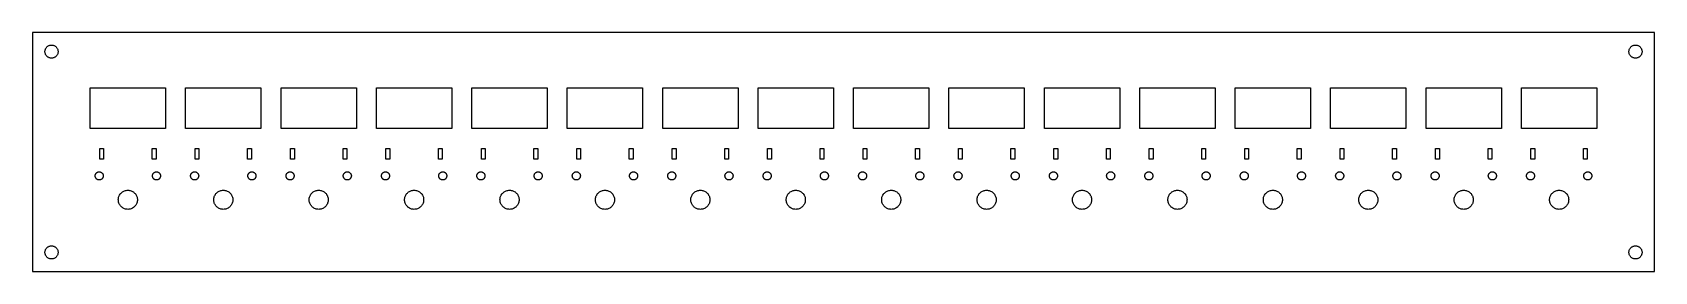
# Model space of a CAD drawing. Header units: metres. Extents: x 0 to 680, y 0 to 100.
import ezdxf

# ---------------------------------------------------------------- set-up
doc = ezdxf.new("R2010")
doc.units = ezdxf.units.M

msp = doc.modelspace()

# ---------------------------------------------------------------- linework, layer by layer
for p, q in [((680, 100), (0, 100)), ((0, 100), (0, 0)), ((680, 0), (680, 100)), ((5.25, 92), (5.26045, 92.2397)), ((5.26045, 91.7603), (5.25, 92)), ((5.26045, 92.2397), (5.29178, 92.4775)), ((5.29178, 91.5225), (5.26045, 91.7603)), ((5.29178, 92.4775), (5.34369, 92.7117)), ((5.34369, 91.2882), (5.29178, 91.5225)), ((5.34369, 92.7117), (5.41583, 92.9406)), ((5.41583, 91.0594), (5.34369, 91.2882)), ((5.41583, 92.9406), (5.50764, 93.1622)), ((5.50764, 90.8378), (5.41583, 91.0594)), ((5.50764, 93.1622), (5.61842, 93.375)), ((5.61842, 90.625), (5.50764, 90.8378)), ((5.61842, 93.375), (5.74733, 93.5773)), ((5.74733, 90.4227), (5.61842, 90.625)), ((5.74733, 93.5773), (5.89337, 93.7677)), ((5.89337, 90.2323), (5.74733, 90.4227)), ((5.89337, 93.7677), (6.05545, 93.9445)), ((6.05545, 90.0555), (5.89337, 90.2323)), ((6.05545, 93.9445), (6.23233, 94.1066)), ((6.23233, 89.8934), (6.05545, 90.0555)), ((6.23233, 94.1066), (6.42265, 94.2527)), ((6.42265, 89.7473), (6.23233, 89.8934)), ((6.42265, 94.2527), (6.625, 94.3816)), ((6.625, 89.6184), (6.42265, 89.7473)), ((6.625, 94.3816), (6.8378, 94.4923)), ((6.8378, 89.5076), (6.625, 89.6184)), ((6.8378, 94.4923), (7.05943, 94.5842)), ((7.05943, 89.4158), (6.8378, 89.5076)), ((7.05943, 94.5842), (7.28824, 94.6563)), ((7.28824, 89.3437), (7.05943, 89.4158)), ((7.28824, 94.6563), (7.52246, 94.7082)), ((7.52246, 89.2918), (7.28824, 89.3437)), ((7.52246, 94.7082), (7.76031, 94.7395)), ((7.76031, 89.2605), (7.52246, 89.2918)), ((7.76031, 94.7395), (8, 94.75)), ((8, 89.25), (7.76031, 89.2605)), ((8, 94.75), (8.23967, 94.7395)), ((8.23967, 89.2605), (8, 89.25)), ((8.23967, 94.7395), (8.47752, 94.7082)), ((8.47752, 89.2918), (8.23967, 89.2605)), ((8.47752, 94.7082), (8.71175, 94.6563)), ((8.71175, 89.3437), (8.47752, 89.2918)), ((8.71175, 94.6563), (8.94055, 94.5842)), ((8.94055, 89.4158), (8.71175, 89.3437)), ((8.94055, 94.5842), (9.16219, 94.4923)), ((9.16219, 89.5076), (8.94055, 89.4158)), ((9.16219, 94.4923), (9.375, 94.3816)), ((9.375, 89.6184), (9.16219, 89.5076)), ((9.375, 94.3816), (9.57733, 94.2527)), ((9.57733, 89.7473), (9.375, 89.6184)), ((9.57733, 94.2527), (9.76765, 94.1066)), ((9.76765, 89.8934), (9.57733, 89.7473)), ((9.76765, 94.1066), (9.94453, 93.9445)), ((9.94453, 90.0555), (9.76765, 89.8934)), ((9.94453, 93.9445), (10.1066, 93.7677)), ((10.1066, 90.2323), (9.94453, 90.0555)), ((10.1066, 93.7677), (10.2527, 93.5773)), ((10.2527, 90.4227), (10.1066, 90.2323)), ((10.2527, 93.5773), (10.3816, 93.375)), ((10.3816, 90.625), (10.2527, 90.4227)), ((10.3816, 93.375), (10.4923, 93.1622)), ((10.4923, 90.8378), (10.3816, 90.625)), ((10.4923, 93.1622), (10.5842, 92.9406)), ((10.5842, 91.0594), (10.4923, 90.8378)), ((10.5842, 92.9406), (10.6563, 92.7117)), ((10.6563, 91.2882), (10.5842, 91.0594)), ((10.6563, 92.7117), (10.7082, 92.4775)), ((10.7082, 91.5225), (10.6563, 91.2882)), ((10.7082, 92.4775), (10.7395, 92.2397)), ((10.7395, 91.7603), (10.7082, 91.5225)), ((10.7395, 92.2397), (10.75, 92)), ((10.75, 92), (10.7395, 91.7603)), ((669.25, 92), (669.26, 92.2397)), ((669.26, 91.7603), (669.25, 92)), ((669.26, 92.2397), (669.292, 92.4775)), ((669.292, 91.5225), (669.26, 91.7603)), ((669.292, 92.4775), (669.344, 92.7117)), ((669.344, 91.2882), (669.292, 91.5225)), ((669.344, 92.7117), (669.416, 92.9406)), ((669.416, 91.0594), (669.344, 91.2882)), ((669.416, 92.9406), (669.508, 93.1622)), ((669.508, 90.8378), (669.416, 91.0594)), ((669.508, 93.1622), (669.618, 93.375)), ((669.618, 90.625), (669.508, 90.8378)), ((669.618, 93.375), (669.747, 93.5773)), ((669.747, 90.4227), (669.618, 90.625)), ((669.747, 93.5773), (669.893, 93.7677)), ((669.893, 90.2323), (669.747, 90.4227)), ((669.893, 93.7677), (670.055, 93.9445)), ((670.055, 90.0555), (669.893, 90.2323)), ((670.055, 93.9445), (670.232, 94.1066)), ((670.232, 89.8934), (670.055, 90.0555)), ((670.232, 94.1066), (670.423, 94.2527)), ((670.423, 89.7473), (670.232, 89.8934)), ((670.423, 94.2527), (670.625, 94.3816)), ((670.625, 89.6184), (670.423, 89.7473)), ((670.625, 94.3816), (670.838, 94.4923)), ((670.838, 89.5076), (670.625, 89.6184)), ((670.838, 94.4923), (671.059, 94.5842)), ((671.059, 89.4158), (670.838, 89.5076)), ((671.059, 94.5842), (671.288, 94.6563)), ((671.288, 89.3437), (671.059, 89.4158)), ((671.288, 94.6563), (671.522, 94.7082)), ((671.522, 89.2918), (671.288, 89.3437)), ((671.522, 94.7082), (671.76, 94.7395)), ((671.76, 89.2605), (671.522, 89.2918)), ((671.76, 94.7395), (672, 94.75)), ((672, 89.25), (671.76, 89.2605)), ((672, 94.75), (672.24, 94.7395)), ((672.24, 89.2605), (672, 89.25)), ((672.24, 94.7395), (672.478, 94.7082)), ((672.478, 89.2918), (672.24, 89.2605)), ((672.478, 94.7082), (672.712, 94.6563)), ((672.712, 89.3437), (672.478, 89.2918)), ((672.712, 94.6563), (672.941, 94.5842)), ((672.941, 89.4158), (672.712, 89.3437)), ((672.941, 94.5842), (673.162, 94.4923)), ((673.162, 89.5076), (672.941, 89.4158)), ((673.162, 94.4923), (673.375, 94.3816)), ((673.375, 89.6184), (673.162, 89.5076)), ((673.375, 94.3816), (673.577, 94.2527)), ((673.577, 89.7473), (673.375, 89.6184)), ((673.577, 94.2527), (673.768, 94.1066)), ((673.768, 89.8934), (673.577, 89.7473)), ((673.768, 94.1066), (673.945, 93.9445)), ((673.945, 90.0555), (673.768, 89.8934)), ((673.945, 93.9445), (674.107, 93.7677)), ((674.107, 90.2323), (673.945, 90.0555)), ((674.107, 93.7677), (674.253, 93.5773)), ((674.253, 90.4227), (674.107, 90.2323)), ((674.253, 93.5773), (674.382, 93.375)), ((674.382, 90.625), (674.253, 90.4227)), ((674.382, 93.375), (674.492, 93.1622)), ((674.492, 90.8378), (674.382, 90.625)), ((674.492, 93.1622), (674.584, 92.9406)), ((674.584, 91.0594), (674.492, 90.8378)), ((674.584, 92.9406), (674.656, 92.7117)), ((674.656, 91.2882), (674.584, 91.0594)), ((674.656, 92.7117), (674.708, 92.4775)), ((674.708, 91.5225), (674.656, 91.2882)), ((674.708, 92.4775), (674.74, 92.2397)), ((674.74, 91.7603), (674.708, 91.5225)), ((674.74, 92.2397), (674.75, 92)), ((674.75, 92), (674.74, 91.7603)), ((24.2, 59.8), (24.2, 76.8)), ((24.2, 76.8), (55.8, 76.8)), ((55.8, 76.8), (55.8, 59.8)), ((64.2, 59.8), (64.2, 76.8)), ((64.2, 76.8), (95.8, 76.8)), ((95.8, 76.8), (95.8, 59.8)), ((104.2, 59.8), (104.2, 76.8)), ((104.2, 76.8), (135.8, 76.8)), ((135.8, 76.8), (135.8, 59.8)), ((144.2, 59.8), (144.2, 76.8)), ((144.2, 76.8), (175.8, 76.8)), ((175.8, 76.8), (175.8, 59.8)), ((184.2, 59.8), (184.2, 76.8)), ((184.2, 76.8), (215.8, 76.8)), ((215.8, 76.8), (215.8, 59.8)), ((224.2, 59.8), (224.2, 76.8)), ((224.2, 76.8), (255.8, 76.8)), ((255.8, 76.8), (255.8, 59.8)), ((264.2, 59.8), (264.2, 76.8)), ((264.2, 76.8), (295.8, 76.8)), ((295.8, 76.8), (295.8, 59.8)), ((304.2, 59.8), (304.2, 76.8)), ((304.2, 76.8), (335.8, 76.8)), ((335.8, 76.8), (335.8, 59.8)), ((344.2, 59.8), (344.2, 76.8)), ((344.2, 76.8), (375.8, 76.8)), ((375.8, 76.8), (375.8, 59.8)), ((384.2, 59.8), (384.2, 76.8)), ((384.2, 76.8), (415.8, 76.8)), ((415.8, 76.8), (415.8, 59.8)), ((424.2, 59.8), (424.2, 76.8)), ((424.2, 76.8), (455.8, 76.8)), ((455.8, 76.8), (455.8, 59.8)), ((464.2, 59.8), (464.2, 76.8)), ((464.2, 76.8), (495.8, 76.8)), ((495.8, 76.8), (495.8, 59.8)), ((504.2, 59.8), (504.2, 76.8)), ((504.2, 76.8), (535.8, 76.8)), ((535.8, 76.8), (535.8, 59.8)), ((544.2, 59.8), (544.2, 76.8)), ((544.2, 76.8), (575.8, 76.8)), ((575.8, 76.8), (575.8, 59.8)), ((584.2, 59.8), (584.2, 76.8)), ((584.2, 76.8), (615.8, 76.8)), ((615.8, 76.8), (615.8, 59.8)), ((624.2, 59.8), (624.2, 76.8)), ((624.2, 76.8), (655.8, 76.8)), ((655.8, 76.8), (655.8, 59.8)), ((55.8, 59.8), (24.2, 59.8)), ((95.8, 59.8), (64.2, 59.8)), ((135.8, 59.8), (104.2, 59.8)), ((175.8, 59.8), (144.2, 59.8)), ((215.8, 59.8), (184.2, 59.8)), ((255.8, 59.8), (224.2, 59.8)), ((295.8, 59.8), (264.2, 59.8)), ((335.8, 59.8), (304.2, 59.8)), ((375.8, 59.8), (344.2, 59.8)), ((415.8, 59.8), (384.2, 59.8)), ((455.8, 59.8), (424.2, 59.8)), ((495.8, 59.8), (464.2, 59.8)), ((535.8, 59.8), (504.2, 59.8)), ((575.8, 59.8), (544.2, 59.8)), ((615.8, 59.8), (584.2, 59.8)), ((655.8, 59.8), (624.2, 59.8)), ((28.2, 47), (28.2, 51.5)), ((28.2, 51.5), (29.8, 51.5)), ((29.8, 51.5), (29.8, 47)), ((50.2, 47), (50.2, 51.5)), ((50.2, 51.5), (51.8, 51.5)), ((51.8, 51.5), (51.8, 47)), ((68.2, 47), (68.2, 51.5)), ((68.2, 51.5), (69.8, 51.5)), ((69.8, 51.5), (69.8, 47)), ((90.2, 47), (90.2, 51.5)), ((90.2, 51.5), (91.8, 51.5)), ((91.8, 51.5), (91.8, 47)), ((108.2, 47), (108.2, 51.5)), ((108.2, 51.5), (109.8, 51.5)), ((109.8, 51.5), (109.8, 47)), ((130.2, 47), (130.2, 51.5)), ((130.2, 51.5), (131.8, 51.5)), ((131.8, 51.5), (131.8, 47)), ((148.2, 47), (148.2, 51.5)), ((148.2, 51.5), (149.8, 51.5)), ((149.8, 51.5), (149.8, 47)), ((170.2, 47), (170.2, 51.5)), ((170.2, 51.5), (171.8, 51.5)), ((171.8, 51.5), (171.8, 47)), ((188.2, 47), (188.2, 51.5)), ((188.2, 51.5), (189.8, 51.5)), ((189.8, 51.5), (189.8, 47)), ((210.2, 47), (210.2, 51.5)), ((210.2, 51.5), (211.8, 51.5)), ((211.8, 51.5), (211.8, 47)), ((228.2, 47), (228.2, 51.5)), ((228.2, 51.5), (229.8, 51.5)), ((229.8, 51.5), (229.8, 47)), ((250.2, 47), (250.2, 51.5)), ((250.2, 51.5), (251.8, 51.5)), ((251.8, 51.5), (251.8, 47)), ((268.2, 47), (268.2, 51.5)), ((268.2, 51.5), (269.8, 51.5)), ((269.8, 51.5), (269.8, 47)), ((290.2, 47), (290.2, 51.5)), ((290.2, 51.5), (291.8, 51.5)), ((291.8, 51.5), (291.8, 47)), ((308.2, 47), (308.2, 51.5)), ((308.2, 51.5), (309.8, 51.5)), ((309.8, 51.5), (309.8, 47)), ((330.2, 47), (330.2, 51.5)), ((330.2, 51.5), (331.8, 51.5)), ((331.8, 51.5), (331.8, 47)), ((348.2, 47), (348.2, 51.5)), ((348.2, 51.5), (349.8, 51.5)), ((349.8, 51.5), (349.8, 47)), ((370.2, 47), (370.2, 51.5)), ((370.2, 51.5), (371.8, 51.5)), ((371.8, 51.5), (371.8, 47)), ((388.2, 47), (388.2, 51.5)), ((388.2, 51.5), (389.8, 51.5)), ((389.8, 51.5), (389.8, 47)), ((410.2, 47), (410.2, 51.5)), ((410.2, 51.5), (411.8, 51.5)), ((411.8, 51.5), (411.8, 47)), ((428.2, 47), (428.2, 51.5)), ((428.2, 51.5), (429.8, 51.5)), ((429.8, 51.5), (429.8, 47)), ((450.2, 47), (450.2, 51.5)), ((450.2, 51.5), (451.8, 51.5)), ((451.8, 51.5), (451.8, 47)), ((468.2, 47), (468.2, 51.5)), ((468.2, 51.5), (469.8, 51.5)), ((469.8, 51.5), (469.8, 47)), ((490.2, 47), (490.2, 51.5)), ((490.2, 51.5), (491.8, 51.5)), ((491.8, 51.5), (491.8, 47)), ((508.2, 47), (508.2, 51.5)), ((508.2, 51.5), (509.8, 51.5)), ((509.8, 51.5), (509.8, 47)), ((530.2, 47), (530.2, 51.5)), ((530.2, 51.5), (531.8, 51.5)), ((531.8, 51.5), (531.8, 47)), ((548.2, 47), (548.2, 51.5)), ((548.2, 51.5), (549.8, 51.5)), ((549.8, 51.5), (549.8, 47)), ((570.2, 47), (570.2, 51.5)), ((570.2, 51.5), (571.8, 51.5)), ((571.8, 51.5), (571.8, 47)), ((588.2, 47), (588.2, 51.5)), ((588.2, 51.5), (589.8, 51.5)), ((589.8, 51.5), (589.8, 47)), ((610.2, 47), (610.2, 51.5)), ((610.2, 51.5), (611.8, 51.5)), ((611.8, 51.5), (611.8, 47)), ((628.2, 47), (628.2, 51.5)), ((628.2, 51.5), (629.8, 51.5)), ((629.8, 51.5), (629.8, 47)), ((650.2, 47), (650.2, 51.5)), ((650.2, 51.5), (651.8, 51.5)), ((651.8, 51.5), (651.8, 47)), ((26.4593, 40.7185), (26.5278, 40.85)), ((26.5278, 40.85), (26.6075, 40.9751)), ((26.6075, 40.9751), (26.6977, 41.0927)), ((26.6977, 41.0927), (26.7979, 41.2021)), ((26.7979, 41.2021), (26.9073, 41.3023)), ((26.9073, 41.3023), (27.0249, 41.3926)), ((27.0249, 41.3926), (27.15, 41.4722)), ((27.15, 41.4722), (27.2816, 41.5407)), ((27.2816, 41.5407), (27.4186, 41.5975)), ((27.4186, 41.5975), (27.56, 41.6421)), ((27.56, 41.6421), (27.7048, 41.6742)), ((27.7048, 41.6742), (27.8518, 41.6935)), ((27.8518, 41.6935), (28, 41.7)), ((28, 41.7), (28.1482, 41.6935)), ((28.1482, 41.6935), (28.2952, 41.6742)), ((29.8, 47), (28.2, 47)), ((28.2952, 41.6742), (28.44, 41.6421)), ((28.44, 41.6421), (28.5814, 41.5975)), ((28.5814, 41.5975), (28.7185, 41.5407)), ((28.7185, 41.5407), (28.85, 41.4722)), ((28.85, 41.4722), (28.9751, 41.3926)), ((28.9751, 41.3926), (29.0927, 41.3023)), ((29.0927, 41.3023), (29.2021, 41.2021)), ((29.2021, 41.2021), (29.3023, 41.0927)), ((29.3023, 41.0927), (29.3926, 40.9751)), ((29.3926, 40.9751), (29.4722, 40.85)), ((29.4722, 40.85), (29.5407, 40.7185)), ((51.8, 47), (50.2, 47)), ((50.4593, 40.7185), (50.5278, 40.85)), ((50.5278, 40.85), (50.6074, 40.9751)), ((50.6074, 40.9751), (50.6977, 41.0927)), ((50.6977, 41.0927), (50.7979, 41.2021)), ((50.7979, 41.2021), (50.9073, 41.3023)), ((50.9073, 41.3023), (51.0249, 41.3926)), ((51.0249, 41.3926), (51.15, 41.4722)), ((51.15, 41.4722), (51.2815, 41.5407)), ((51.2815, 41.5407), (51.4186, 41.5975)), ((51.4186, 41.5975), (51.56, 41.6421)), ((51.56, 41.6421), (51.7048, 41.6742)), ((51.7048, 41.6742), (51.8518, 41.6935)), ((51.8518, 41.6935), (52, 41.7)), ((52, 41.7), (52.1482, 41.6935)), ((52.1482, 41.6935), (52.2952, 41.6742)), ((52.2952, 41.6742), (52.44, 41.6421)), ((52.44, 41.6421), (52.5814, 41.5975)), ((52.5814, 41.5975), (52.7184, 41.5407)), ((52.7184, 41.5407), (52.85, 41.4722)), ((52.85, 41.4722), (52.9751, 41.3926)), ((52.9751, 41.3926), (53.0927, 41.3023)), ((53.0927, 41.3023), (53.2021, 41.2021)), ((53.2021, 41.2021), (53.3023, 41.0927)), ((53.3023, 41.0927), (53.3925, 40.9751)), ((53.3925, 40.9751), (53.4722, 40.85)), ((53.4722, 40.85), (53.5407, 40.7185)), ((66.4593, 40.7185), (66.5278, 40.85)), ((66.5278, 40.85), (66.6075, 40.9751)), ((66.6075, 40.9751), (66.6977, 41.0927)), ((66.6977, 41.0927), (66.7979, 41.2021)), ((66.7979, 41.2021), (66.9073, 41.3023)), ((66.9073, 41.3023), (67.0249, 41.3926)), ((67.0249, 41.3926), (67.15, 41.4722)), ((67.15, 41.4722), (67.2816, 41.5407)), ((67.2816, 41.5407), (67.4186, 41.5975)), ((67.4186, 41.5975), (67.56, 41.6421)), ((67.56, 41.6421), (67.7048, 41.6742)), ((67.7048, 41.6742), (67.8518, 41.6935)), ((67.8518, 41.6935), (68, 41.7)), ((68, 41.7), (68.1482, 41.6935)), ((68.1482, 41.6935), (68.2952, 41.6742)), ((69.8, 47), (68.2, 47)), ((68.2952, 41.6742), (68.44, 41.6421)), ((68.44, 41.6421), (68.5814, 41.5975)), ((68.5814, 41.5975), (68.7185, 41.5407)), ((68.7185, 41.5407), (68.85, 41.4722)), ((68.85, 41.4722), (68.9751, 41.3926)), ((68.9751, 41.3926), (69.0927, 41.3023)), ((69.0927, 41.3023), (69.2021, 41.2021)), ((69.2021, 41.2021), (69.3023, 41.0927)), ((69.3023, 41.0927), (69.3926, 40.9751)), ((69.3926, 40.9751), (69.4722, 40.85)), ((69.4722, 40.85), (69.5407, 40.7185)), ((91.8, 47), (90.2, 47)), ((90.4593, 40.7185), (90.5278, 40.85)), ((90.5278, 40.85), (90.6074, 40.9751)), ((90.6074, 40.9751), (90.6977, 41.0927)), ((90.6977, 41.0927), (90.7979, 41.2021)), ((90.7979, 41.2021), (90.9073, 41.3023)), ((90.9073, 41.3023), (91.0249, 41.3926)), ((91.0249, 41.3926), (91.15, 41.4722)), ((91.15, 41.4722), (91.2815, 41.5407)), ((91.2815, 41.5407), (91.4186, 41.5975)), ((91.4186, 41.5975), (91.56, 41.6421)), ((91.56, 41.6421), (91.7048, 41.6742)), ((91.7048, 41.6742), (91.8518, 41.6935)), ((91.8518, 41.6935), (92, 41.7)), ((92, 41.7), (92.1482, 41.6935)), ((92.1482, 41.6935), (92.2952, 41.6742)), ((92.2952, 41.6742), (92.44, 41.6421)), ((92.44, 41.6421), (92.5814, 41.5975)), ((92.5814, 41.5975), (92.7184, 41.5407)), ((92.7184, 41.5407), (92.85, 41.4722)), ((92.85, 41.4722), (92.9751, 41.3926)), ((92.9751, 41.3926), (93.0927, 41.3023)), ((93.0927, 41.3023), (93.2021, 41.2021)), ((93.2021, 41.2021), (93.3023, 41.0927)), ((93.3023, 41.0927), (93.3925, 40.9751)), ((93.3925, 40.9751), (93.4722, 40.85)), ((93.4722, 40.85), (93.5407, 40.7185)), ((106.459, 40.7185), (106.528, 40.85)), ((106.528, 40.85), (106.607, 40.9751)), ((106.607, 40.9751), (106.698, 41.0927)), ((106.698, 41.0927), (106.798, 41.2021)), ((106.798, 41.2021), (106.907, 41.3023)), ((106.907, 41.3023), (107.025, 41.3926)), ((107.025, 41.3926), (107.15, 41.4722)), ((107.15, 41.4722), (107.282, 41.5407)), ((107.282, 41.5407), (107.419, 41.5975)), ((107.419, 41.5975), (107.56, 41.6421)), ((107.56, 41.6421), (107.705, 41.6742)), ((107.705, 41.6742), (107.852, 41.6935)), ((107.852, 41.6935), (108, 41.7)), ((108, 41.7), (108.148, 41.6935)), ((108.148, 41.6935), (108.295, 41.6742)), ((109.8, 47), (108.2, 47)), ((108.295, 41.6742), (108.44, 41.6421)), ((108.44, 41.6421), (108.581, 41.5975)), ((108.581, 41.5975), (108.718, 41.5407)), ((108.718, 41.5407), (108.85, 41.4722)), ((108.85, 41.4722), (108.975, 41.3926)), ((108.975, 41.3926), (109.093, 41.3023)), ((109.093, 41.3023), (109.202, 41.2021)), ((109.202, 41.2021), (109.302, 41.0927)), ((109.302, 41.0927), (109.393, 40.9751)), ((109.393, 40.9751), (109.472, 40.85)), ((109.472, 40.85), (109.541, 40.7185)), ((131.8, 47), (130.2, 47)), ((130.459, 40.7185), (130.528, 40.85)), ((130.528, 40.85), (130.607, 40.9751)), ((130.607, 40.9751), (130.698, 41.0927)), ((130.698, 41.0927), (130.798, 41.2021)), ((130.798, 41.2021), (130.907, 41.3023)), ((130.907, 41.3023), (131.025, 41.3926)), ((131.025, 41.3926), (131.15, 41.4722)), ((131.15, 41.4722), (131.282, 41.5407)), ((131.282, 41.5407), (131.419, 41.5975)), ((131.419, 41.5975), (131.56, 41.6421)), ((131.56, 41.6421), (131.705, 41.6742)), ((131.705, 41.6742), (131.852, 41.6935)), ((131.852, 41.6935), (132, 41.7)), ((132, 41.7), (132.148, 41.6935)), ((132.148, 41.6935), (132.295, 41.6742)), ((132.295, 41.6742), (132.44, 41.6421)), ((132.44, 41.6421), (132.581, 41.5975)), ((132.581, 41.5975), (132.718, 41.5407)), ((132.718, 41.5407), (132.85, 41.4722)), ((132.85, 41.4722), (132.975, 41.3926)), ((132.975, 41.3926), (133.093, 41.3023)), ((133.093, 41.3023), (133.202, 41.2021)), ((133.202, 41.2021), (133.302, 41.0927)), ((133.302, 41.0927), (133.393, 40.9751)), ((133.393, 40.9751), (133.472, 40.85)), ((133.472, 40.85), (133.541, 40.7185)), ((146.459, 40.7185), (146.528, 40.85)), ((146.528, 40.85), (146.607, 40.9751)), ((146.607, 40.9751), (146.698, 41.0927)), ((146.698, 41.0927), (146.798, 41.2021)), ((146.798, 41.2021), (146.907, 41.3023)), ((146.907, 41.3023), (147.025, 41.3926)), ((147.025, 41.3926), (147.15, 41.4722)), ((147.15, 41.4722), (147.282, 41.5407)), ((147.282, 41.5407), (147.419, 41.5975)), ((147.419, 41.5975), (147.56, 41.6421)), ((147.56, 41.6421), (147.705, 41.6742)), ((147.705, 41.6742), (147.852, 41.6935)), ((147.852, 41.6935), (148, 41.7)), ((148, 41.7), (148.148, 41.6935)), ((148.148, 41.6935), (148.295, 41.6742)), ((149.8, 47), (148.2, 47)), ((148.295, 41.6742), (148.44, 41.6421)), ((148.44, 41.6421), (148.581, 41.5975)), ((148.581, 41.5975), (148.718, 41.5407)), ((148.718, 41.5407), (148.85, 41.4722)), ((148.85, 41.4722), (148.975, 41.3926)), ((148.975, 41.3926), (149.093, 41.3023)), ((149.093, 41.3023), (149.202, 41.2021)), ((149.202, 41.2021), (149.302, 41.0927)), ((149.302, 41.0927), (149.393, 40.9751)), ((149.393, 40.9751), (149.472, 40.85)), ((149.472, 40.85), (149.541, 40.7185)), ((171.8, 47), (170.2, 47)), ((170.459, 40.7185), (170.528, 40.85)), ((170.528, 40.85), (170.607, 40.9751)), ((170.607, 40.9751), (170.698, 41.0927)), ((170.698, 41.0927), (170.798, 41.2021)), ((170.798, 41.2021), (170.907, 41.3023)), ((170.907, 41.3023), (171.025, 41.3926)), ((171.025, 41.3926), (171.15, 41.4722)), ((171.15, 41.4722), (171.282, 41.5407)), ((171.282, 41.5407), (171.419, 41.5975)), ((171.419, 41.5975), (171.56, 41.6421)), ((171.56, 41.6421), (171.705, 41.6742)), ((171.705, 41.6742), (171.852, 41.6935)), ((171.852, 41.6935), (172, 41.7)), ((172, 41.7), (172.148, 41.6935)), ((172.148, 41.6935), (172.295, 41.6742)), ((172.295, 41.6742), (172.44, 41.6421)), ((172.44, 41.6421), (172.581, 41.5975)), ((172.581, 41.5975), (172.718, 41.5407)), ((172.718, 41.5407), (172.85, 41.4722)), ((172.85, 41.4722), (172.975, 41.3926)), ((172.975, 41.3926), (173.093, 41.3023)), ((173.093, 41.3023), (173.202, 41.2021)), ((173.202, 41.2021), (173.302, 41.0927)), ((173.302, 41.0927), (173.393, 40.9751)), ((173.393, 40.9751), (173.472, 40.85)), ((173.472, 40.85), (173.541, 40.7185)), ((186.459, 40.7185), (186.528, 40.85)), ((186.528, 40.85), (186.607, 40.9751)), ((186.607, 40.9751), (186.698, 41.0927)), ((186.698, 41.0927), (186.798, 41.2021)), ((186.798, 41.2021), (186.907, 41.3023)), ((186.907, 41.3023), (187.025, 41.3926)), ((187.025, 41.3926), (187.15, 41.4722)), ((187.15, 41.4722), (187.282, 41.5407)), ((187.282, 41.5407), (187.419, 41.5975)), ((187.419, 41.5975), (187.56, 41.6421)), ((187.56, 41.6421), (187.705, 41.6742)), ((187.705, 41.6742), (187.852, 41.6935)), ((187.852, 41.6935), (188, 41.7)), ((188, 41.7), (188.148, 41.6935)), ((188.148, 41.6935), (188.295, 41.6742)), ((189.8, 47), (188.2, 47)), ((188.295, 41.6742), (188.44, 41.6421)), ((188.44, 41.6421), (188.581, 41.5975)), ((188.581, 41.5975), (188.718, 41.5407)), ((188.718, 41.5407), (188.85, 41.4722)), ((188.85, 41.4722), (188.975, 41.3926)), ((188.975, 41.3926), (189.093, 41.3023)), ((189.093, 41.3023), (189.202, 41.2021)), ((189.202, 41.2021), (189.302, 41.0927)), ((189.302, 41.0927), (189.393, 40.9751)), ((189.393, 40.9751), (189.472, 40.85)), ((189.472, 40.85), (189.541, 40.7185)), ((211.8, 47), (210.2, 47)), ((210.459, 40.7185), (210.528, 40.85)), ((210.528, 40.85), (210.607, 40.9751)), ((210.607, 40.9751), (210.698, 41.0927)), ((210.698, 41.0927), (210.798, 41.2021)), ((210.798, 41.2021), (210.907, 41.3023)), ((210.907, 41.3023), (211.025, 41.3926)), ((211.025, 41.3926), (211.15, 41.4722)), ((211.15, 41.4722), (211.282, 41.5407)), ((211.282, 41.5407), (211.419, 41.5975)), ((211.419, 41.5975), (211.56, 41.6421)), ((211.56, 41.6421), (211.705, 41.6742)), ((211.705, 41.6742), (211.852, 41.6935)), ((211.852, 41.6935), (212, 41.7)), ((212, 41.7), (212.148, 41.6935)), ((212.148, 41.6935), (212.295, 41.6742)), ((212.295, 41.6742), (212.44, 41.6421)), ((212.44, 41.6421), (212.581, 41.5975)), ((212.581, 41.5975), (212.718, 41.5407)), ((212.718, 41.5407), (212.85, 41.4722)), ((212.85, 41.4722), (212.975, 41.3926)), ((212.975, 41.3926), (213.093, 41.3023)), ((213.093, 41.3023), (213.202, 41.2021)), ((213.202, 41.2021), (213.302, 41.0927)), ((213.302, 41.0927), (213.393, 40.9751)), ((213.393, 40.9751), (213.472, 40.85)), ((213.472, 40.85), (213.541, 40.7185)), ((226.459, 40.7185), (226.528, 40.85)), ((226.528, 40.85), (226.607, 40.9751)), ((226.607, 40.9751), (226.698, 41.0927)), ((226.698, 41.0927), (226.798, 41.2021)), ((226.798, 41.2021), (226.907, 41.3023)), ((226.907, 41.3023), (227.025, 41.3926)), ((227.025, 41.3926), (227.15, 41.4722)), ((227.15, 41.4722), (227.282, 41.5407)), ((227.282, 41.5407), (227.419, 41.5975)), ((227.419, 41.5975), (227.56, 41.6421)), ((227.56, 41.6421), (227.705, 41.6742)), ((227.705, 41.6742), (227.852, 41.6935)), ((227.852, 41.6935), (228, 41.7)), ((228, 41.7), (228.148, 41.6935)), ((228.148, 41.6935), (228.295, 41.6742)), ((229.8, 47), (228.2, 47)), ((228.295, 41.6742), (228.44, 41.6421)), ((228.44, 41.6421), (228.581, 41.5975)), ((228.581, 41.5975), (228.718, 41.5407)), ((228.718, 41.5407), (228.85, 41.4722)), ((228.85, 41.4722), (228.975, 41.3926)), ((228.975, 41.3926), (229.093, 41.3023)), ((229.093, 41.3023), (229.202, 41.2021)), ((229.202, 41.2021), (229.302, 41.0927)), ((229.302, 41.0927), (229.393, 40.9751)), ((229.393, 40.9751), (229.472, 40.85)), ((229.472, 40.85), (229.541, 40.7185)), ((251.8, 47), (250.2, 47)), ((250.459, 40.7185), (250.528, 40.85)), ((250.528, 40.85), (250.607, 40.9751)), ((250.607, 40.9751), (250.698, 41.0927)), ((250.698, 41.0927), (250.798, 41.2021)), ((250.798, 41.2021), (250.907, 41.3023)), ((250.907, 41.3023), (251.025, 41.3926)), ((251.025, 41.3926), (251.15, 41.4722)), ((251.15, 41.4722), (251.282, 41.5407)), ((251.282, 41.5407), (251.419, 41.5975)), ((251.419, 41.5975), (251.56, 41.6421)), ((251.56, 41.6421), (251.705, 41.6742)), ((251.705, 41.6742), (251.852, 41.6935)), ((251.852, 41.6935), (252, 41.7)), ((252, 41.7), (252.148, 41.6935)), ((252.148, 41.6935), (252.295, 41.6742)), ((252.295, 41.6742), (252.44, 41.6421)), ((252.44, 41.6421), (252.581, 41.5975)), ((252.581, 41.5975), (252.718, 41.5407)), ((252.718, 41.5407), (252.85, 41.4722)), ((252.85, 41.4722), (252.975, 41.3926)), ((252.975, 41.3926), (253.093, 41.3023)), ((253.093, 41.3023), (253.202, 41.2021)), ((253.202, 41.2021), (253.302, 41.0927)), ((253.302, 41.0927), (253.393, 40.9751)), ((253.393, 40.9751), (253.472, 40.85)), ((253.472, 40.85), (253.541, 40.7185)), ((266.459, 40.7185), (266.528, 40.85)), ((266.528, 40.85), (266.607, 40.9751)), ((266.607, 40.9751), (266.698, 41.0927)), ((266.698, 41.0927), (266.798, 41.2021)), ((266.798, 41.2021), (266.907, 41.3023)), ((266.907, 41.3023), (267.025, 41.3926)), ((267.025, 41.3926), (267.15, 41.4722)), ((267.15, 41.4722), (267.282, 41.5407)), ((267.282, 41.5407), (267.419, 41.5975)), ((267.419, 41.5975), (267.56, 41.6421)), ((267.56, 41.6421), (267.705, 41.6742)), ((267.705, 41.6742), (267.852, 41.6935)), ((267.852, 41.6935), (268, 41.7)), ((268, 41.7), (268.148, 41.6935)), ((268.148, 41.6935), (268.295, 41.6742)), ((269.8, 47), (268.2, 47)), ((268.295, 41.6742), (268.44, 41.6421)), ((268.44, 41.6421), (268.581, 41.5975)), ((268.581, 41.5975), (268.718, 41.5407)), ((268.718, 41.5407), (268.85, 41.4722)), ((268.85, 41.4722), (268.975, 41.3926)), ((268.975, 41.3926), (269.093, 41.3023)), ((269.093, 41.3023), (269.202, 41.2021)), ((269.202, 41.2021), (269.302, 41.0927)), ((269.302, 41.0927), (269.393, 40.9751)), ((269.393, 40.9751), (269.472, 40.85)), ((269.472, 40.85), (269.541, 40.7185)), ((291.8, 47), (290.2, 47)), ((290.459, 40.7185), (290.528, 40.85)), ((290.528, 40.85), (290.607, 40.9751)), ((290.607, 40.9751), (290.698, 41.0927)), ((290.698, 41.0927), (290.798, 41.2021)), ((290.798, 41.2021), (290.907, 41.3023)), ((290.907, 41.3023), (291.025, 41.3926)), ((291.025, 41.3926), (291.15, 41.4722)), ((291.15, 41.4722), (291.282, 41.5407)), ((291.282, 41.5407), (291.419, 41.5975)), ((291.419, 41.5975), (291.56, 41.6421)), ((291.56, 41.6421), (291.705, 41.6742)), ((291.705, 41.6742), (291.852, 41.6935)), ((291.852, 41.6935), (292, 41.7)), ((292, 41.7), (292.148, 41.6935)), ((292.148, 41.6935), (292.295, 41.6742)), ((292.295, 41.6742), (292.44, 41.6421)), ((292.44, 41.6421), (292.581, 41.5975)), ((292.581, 41.5975), (292.718, 41.5407)), ((292.718, 41.5407), (292.85, 41.4722)), ((292.85, 41.4722), (292.975, 41.3926)), ((292.975, 41.3926), (293.093, 41.3023)), ((293.093, 41.3023), (293.202, 41.2021)), ((293.202, 41.2021), (293.302, 41.0927)), ((293.302, 41.0927), (293.393, 40.9751)), ((293.393, 40.9751), (293.472, 40.85)), ((293.472, 40.85), (293.541, 40.7185)), ((306.459, 40.7185), (306.528, 40.85)), ((306.528, 40.85), (306.607, 40.9751)), ((306.607, 40.9751), (306.698, 41.0927)), ((306.698, 41.0927), (306.798, 41.2021)), ((306.798, 41.2021), (306.907, 41.3023)), ((306.907, 41.3023), (307.025, 41.3926)), ((307.025, 41.3926), (307.15, 41.4722)), ((307.15, 41.4722), (307.282, 41.5407)), ((307.282, 41.5407), (307.419, 41.5975)), ((307.419, 41.5975), (307.56, 41.6421)), ((307.56, 41.6421), (307.705, 41.6742)), ((307.705, 41.6742), (307.852, 41.6935)), ((307.852, 41.6935), (308, 41.7)), ((308, 41.7), (308.148, 41.6935)), ((308.148, 41.6935), (308.295, 41.6742)), ((309.8, 47), (308.2, 47)), ((308.295, 41.6742), (308.44, 41.6421)), ((308.44, 41.6421), (308.581, 41.5975)), ((308.581, 41.5975), (308.718, 41.5407)), ((308.718, 41.5407), (308.85, 41.4722)), ((308.85, 41.4722), (308.975, 41.3926)), ((308.975, 41.3926), (309.093, 41.3023)), ((309.093, 41.3023), (309.202, 41.2021)), ((309.202, 41.2021), (309.302, 41.0927)), ((309.302, 41.0927), (309.393, 40.9751)), ((309.393, 40.9751), (309.472, 40.85)), ((309.472, 40.85), (309.541, 40.7185)), ((331.8, 47), (330.2, 47)), ((330.459, 40.7185), (330.528, 40.85)), ((330.528, 40.85), (330.607, 40.9751)), ((330.607, 40.9751), (330.698, 41.0927)), ((330.698, 41.0927), (330.798, 41.2021)), ((330.798, 41.2021), (330.907, 41.3023)), ((330.907, 41.3023), (331.025, 41.3926)), ((331.025, 41.3926), (331.15, 41.4722)), ((331.15, 41.4722), (331.282, 41.5407)), ((331.282, 41.5407), (331.419, 41.5975)), ((331.419, 41.5975), (331.56, 41.6421)), ((331.56, 41.6421), (331.705, 41.6742)), ((331.705, 41.6742), (331.852, 41.6935)), ((331.852, 41.6935), (332, 41.7)), ((332, 41.7), (332.148, 41.6935)), ((332.148, 41.6935), (332.295, 41.6742)), ((332.295, 41.6742), (332.44, 41.6421)), ((332.44, 41.6421), (332.581, 41.5975)), ((332.581, 41.5975), (332.718, 41.5407)), ((332.718, 41.5407), (332.85, 41.4722)), ((332.85, 41.4722), (332.975, 41.3926)), ((332.975, 41.3926), (333.093, 41.3023)), ((333.093, 41.3023), (333.202, 41.2021)), ((333.202, 41.2021), (333.302, 41.0927)), ((333.302, 41.0927), (333.393, 40.9751)), ((333.393, 40.9751), (333.472, 40.85)), ((333.472, 40.85), (333.541, 40.7185)), ((346.459, 40.7185), (346.528, 40.85)), ((346.528, 40.85), (346.607, 40.9751)), ((346.607, 40.9751), (346.698, 41.0927)), ((346.698, 41.0927), (346.798, 41.2021)), ((346.798, 41.2021), (346.907, 41.3023)), ((346.907, 41.3023), (347.025, 41.3926)), ((347.025, 41.3926), (347.15, 41.4722)), ((347.15, 41.4722), (347.282, 41.5407)), ((347.282, 41.5407), (347.419, 41.5975)), ((347.419, 41.5975), (347.56, 41.6421)), ((347.56, 41.6421), (347.705, 41.6742)), ((347.705, 41.6742), (347.852, 41.6935)), ((347.852, 41.6935), (348, 41.7)), ((348, 41.7), (348.148, 41.6935)), ((348.148, 41.6935), (348.295, 41.6742)), ((349.8, 47), (348.2, 47)), ((348.295, 41.6742), (348.44, 41.6421)), ((348.44, 41.6421), (348.581, 41.5975)), ((348.581, 41.5975), (348.718, 41.5407)), ((348.718, 41.5407), (348.85, 41.4722)), ((348.85, 41.4722), (348.975, 41.3926)), ((348.975, 41.3926), (349.093, 41.3023)), ((349.093, 41.3023), (349.202, 41.2021)), ((349.202, 41.2021), (349.302, 41.0927)), ((349.302, 41.0927), (349.393, 40.9751)), ((349.393, 40.9751), (349.472, 40.85)), ((349.472, 40.85), (349.541, 40.7185)), ((371.8, 47), (370.2, 47)), ((370.459, 40.7185), (370.528, 40.85)), ((370.528, 40.85), (370.607, 40.9751)), ((370.607, 40.9751), (370.698, 41.0927)), ((370.698, 41.0927), (370.798, 41.2021)), ((370.798, 41.2021), (370.907, 41.3023)), ((370.907, 41.3023), (371.025, 41.3926)), ((371.025, 41.3926), (371.15, 41.4722)), ((371.15, 41.4722), (371.282, 41.5407)), ((371.282, 41.5407), (371.419, 41.5975)), ((371.419, 41.5975), (371.56, 41.6421)), ((371.56, 41.6421), (371.705, 41.6742)), ((371.705, 41.6742), (371.852, 41.6935)), ((371.852, 41.6935), (372, 41.7)), ((372, 41.7), (372.148, 41.6935)), ((372.148, 41.6935), (372.295, 41.6742)), ((372.295, 41.6742), (372.44, 41.6421)), ((372.44, 41.6421), (372.581, 41.5975)), ((372.581, 41.5975), (372.718, 41.5407)), ((372.718, 41.5407), (372.85, 41.4722)), ((372.85, 41.4722), (372.975, 41.3926)), ((372.975, 41.3926), (373.093, 41.3023)), ((373.093, 41.3023), (373.202, 41.2021)), ((373.202, 41.2021), (373.302, 41.0927)), ((373.302, 41.0927), (373.393, 40.9751)), ((373.393, 40.9751), (373.472, 40.85)), ((373.472, 40.85), (373.541, 40.7185)), ((386.459, 40.7185), (386.528, 40.85)), ((386.528, 40.85), (386.607, 40.9751)), ((386.607, 40.9751), (386.698, 41.0927)), ((386.698, 41.0927), (386.798, 41.2021)), ((386.798, 41.2021), (386.907, 41.3023)), ((386.907, 41.3023), (387.025, 41.3926)), ((387.025, 41.3926), (387.15, 41.4722)), ((387.15, 41.4722), (387.282, 41.5407)), ((387.282, 41.5407), (387.419, 41.5975)), ((387.419, 41.5975), (387.56, 41.6421)), ((387.56, 41.6421), (387.705, 41.6742)), ((387.705, 41.6742), (387.852, 41.6935)), ((387.852, 41.6935), (388, 41.7)), ((388, 41.7), (388.148, 41.6935)), ((388.148, 41.6935), (388.295, 41.6742)), ((389.8, 47), (388.2, 47)), ((388.295, 41.6742), (388.44, 41.6421)), ((388.44, 41.6421), (388.581, 41.5975)), ((388.581, 41.5975), (388.718, 41.5407)), ((388.718, 41.5407), (388.85, 41.4722)), ((388.85, 41.4722), (388.975, 41.3926)), ((388.975, 41.3926), (389.093, 41.3023)), ((389.093, 41.3023), (389.202, 41.2021)), ((389.202, 41.2021), (389.302, 41.0927)), ((389.302, 41.0927), (389.393, 40.9751)), ((389.393, 40.9751), (389.472, 40.85)), ((389.472, 40.85), (389.541, 40.7185)), ((411.8, 47), (410.2, 47)), ((410.459, 40.7185), (410.528, 40.85)), ((410.528, 40.85), (410.607, 40.9751)), ((410.607, 40.9751), (410.698, 41.0927)), ((410.698, 41.0927), (410.798, 41.2021)), ((410.798, 41.2021), (410.907, 41.3023)), ((410.907, 41.3023), (411.025, 41.3926)), ((411.025, 41.3926), (411.15, 41.4722)), ((411.15, 41.4722), (411.282, 41.5407)), ((411.282, 41.5407), (411.419, 41.5975)), ((411.419, 41.5975), (411.56, 41.6421)), ((411.56, 41.6421), (411.705, 41.6742)), ((411.705, 41.6742), (411.852, 41.6935)), ((411.852, 41.6935), (412, 41.7)), ((412, 41.7), (412.148, 41.6935)), ((412.148, 41.6935), (412.295, 41.6742)), ((412.295, 41.6742), (412.44, 41.6421)), ((412.44, 41.6421), (412.581, 41.5975)), ((412.581, 41.5975), (412.718, 41.5407)), ((412.718, 41.5407), (412.85, 41.4722)), ((412.85, 41.4722), (412.975, 41.3926)), ((412.975, 41.3926), (413.093, 41.3023)), ((413.093, 41.3023), (413.202, 41.2021)), ((413.202, 41.2021), (413.302, 41.0927)), ((413.302, 41.0927), (413.393, 40.9751)), ((413.393, 40.9751), (413.472, 40.85)), ((413.472, 40.85), (413.541, 40.7185)), ((426.459, 40.7185), (426.528, 40.85)), ((426.528, 40.85), (426.607, 40.9751)), ((426.607, 40.9751), (426.698, 41.0927)), ((426.698, 41.0927), (426.798, 41.2021)), ((426.798, 41.2021), (426.907, 41.3023)), ((426.907, 41.3023), (427.025, 41.3926)), ((427.025, 41.3926), (427.15, 41.4722)), ((427.15, 41.4722), (427.282, 41.5407)), ((427.282, 41.5407), (427.419, 41.5975)), ((427.419, 41.5975), (427.56, 41.6421)), ((427.56, 41.6421), (427.705, 41.6742)), ((427.705, 41.6742), (427.852, 41.6935)), ((427.852, 41.6935), (428, 41.7)), ((428, 41.7), (428.148, 41.6935)), ((428.148, 41.6935), (428.295, 41.6742)), ((429.8, 47), (428.2, 47)), ((428.295, 41.6742), (428.44, 41.6421)), ((428.44, 41.6421), (428.581, 41.5975)), ((428.581, 41.5975), (428.718, 41.5407)), ((428.718, 41.5407), (428.85, 41.4722)), ((428.85, 41.4722), (428.975, 41.3926)), ((428.975, 41.3926), (429.093, 41.3023)), ((429.093, 41.3023), (429.202, 41.2021)), ((429.202, 41.2021), (429.302, 41.0927)), ((429.302, 41.0927), (429.393, 40.9751)), ((429.393, 40.9751), (429.472, 40.85)), ((429.472, 40.85), (429.541, 40.7185)), ((451.8, 47), (450.2, 47)), ((450.459, 40.7185), (450.528, 40.85)), ((450.528, 40.85), (450.607, 40.9751)), ((450.607, 40.9751), (450.698, 41.0927)), ((450.698, 41.0927), (450.798, 41.2021)), ((450.798, 41.2021), (450.907, 41.3023)), ((450.907, 41.3023), (451.025, 41.3926)), ((451.025, 41.3926), (451.15, 41.4722)), ((451.15, 41.4722), (451.282, 41.5407)), ((451.282, 41.5407), (451.419, 41.5975)), ((451.419, 41.5975), (451.56, 41.6421)), ((451.56, 41.6421), (451.705, 41.6742)), ((451.705, 41.6742), (451.852, 41.6935)), ((451.852, 41.6935), (452, 41.7)), ((452, 41.7), (452.148, 41.6935)), ((452.148, 41.6935), (452.295, 41.6742)), ((452.295, 41.6742), (452.44, 41.6421)), ((452.44, 41.6421), (452.581, 41.5975)), ((452.581, 41.5975), (452.718, 41.5407)), ((452.718, 41.5407), (452.85, 41.4722)), ((452.85, 41.4722), (452.975, 41.3926)), ((452.975, 41.3926), (453.093, 41.3023)), ((453.093, 41.3023), (453.202, 41.2021)), ((453.202, 41.2021), (453.302, 41.0927)), ((453.302, 41.0927), (453.393, 40.9751)), ((453.393, 40.9751), (453.472, 40.85)), ((453.472, 40.85), (453.541, 40.7185)), ((466.459, 40.7185), (466.528, 40.85)), ((466.528, 40.85), (466.607, 40.9751)), ((466.607, 40.9751), (466.698, 41.0927)), ((466.698, 41.0927), (466.798, 41.2021)), ((466.798, 41.2021), (466.907, 41.3023)), ((466.907, 41.3023), (467.025, 41.3926)), ((467.025, 41.3926), (467.15, 41.4722)), ((467.15, 41.4722), (467.282, 41.5407)), ((467.282, 41.5407), (467.419, 41.5975)), ((467.419, 41.5975), (467.56, 41.6421)), ((467.56, 41.6421), (467.705, 41.6742)), ((467.705, 41.6742), (467.852, 41.6935)), ((467.852, 41.6935), (468, 41.7)), ((468, 41.7), (468.148, 41.6935)), ((468.148, 41.6935), (468.295, 41.6742)), ((469.8, 47), (468.2, 47)), ((468.295, 41.6742), (468.44, 41.6421)), ((468.44, 41.6421), (468.581, 41.5975)), ((468.581, 41.5975), (468.718, 41.5407)), ((468.718, 41.5407), (468.85, 41.4722)), ((468.85, 41.4722), (468.975, 41.3926)), ((468.975, 41.3926), (469.093, 41.3023)), ((469.093, 41.3023), (469.202, 41.2021)), ((469.202, 41.2021), (469.302, 41.0927)), ((469.302, 41.0927), (469.393, 40.9751)), ((469.393, 40.9751), (469.472, 40.85)), ((469.472, 40.85), (469.541, 40.7185)), ((491.8, 47), (490.2, 47)), ((490.459, 40.7185), (490.528, 40.85)), ((490.528, 40.85), (490.607, 40.9751)), ((490.607, 40.9751), (490.698, 41.0927)), ((490.698, 41.0927), (490.798, 41.2021)), ((490.798, 41.2021), (490.907, 41.3023)), ((490.907, 41.3023), (491.025, 41.3926)), ((491.025, 41.3926), (491.15, 41.4722)), ((491.15, 41.4722), (491.282, 41.5407)), ((491.282, 41.5407), (491.419, 41.5975)), ((491.419, 41.5975), (491.56, 41.6421)), ((491.56, 41.6421), (491.705, 41.6742)), ((491.705, 41.6742), (491.852, 41.6935)), ((491.852, 41.6935), (492, 41.7)), ((492, 41.7), (492.148, 41.6935)), ((492.148, 41.6935), (492.295, 41.6742)), ((492.295, 41.6742), (492.44, 41.6421)), ((492.44, 41.6421), (492.581, 41.5975)), ((492.581, 41.5975), (492.718, 41.5407)), ((492.718, 41.5407), (492.85, 41.4722)), ((492.85, 41.4722), (492.975, 41.3926)), ((492.975, 41.3926), (493.093, 41.3023)), ((493.093, 41.3023), (493.202, 41.2021)), ((493.202, 41.2021), (493.302, 41.0927)), ((493.302, 41.0927), (493.393, 40.9751)), ((493.393, 40.9751), (493.472, 40.85)), ((493.472, 40.85), (493.541, 40.7185)), ((506.459, 40.7185), (506.528, 40.85)), ((506.528, 40.85), (506.607, 40.9751)), ((506.607, 40.9751), (506.698, 41.0927)), ((506.698, 41.0927), (506.798, 41.2021)), ((506.798, 41.2021), (506.907, 41.3023)), ((506.907, 41.3023), (507.025, 41.3926)), ((507.025, 41.3926), (507.15, 41.4722)), ((507.15, 41.4722), (507.282, 41.5407)), ((507.282, 41.5407), (507.419, 41.5975)), ((507.419, 41.5975), (507.56, 41.6421)), ((507.56, 41.6421), (507.705, 41.6742)), ((507.705, 41.6742), (507.852, 41.6935)), ((507.852, 41.6935), (508, 41.7)), ((508, 41.7), (508.148, 41.6935)), ((508.148, 41.6935), (508.295, 41.6742)), ((509.8, 47), (508.2, 47)), ((508.295, 41.6742), (508.44, 41.6421)), ((508.44, 41.6421), (508.581, 41.5975)), ((508.581, 41.5975), (508.718, 41.5407)), ((508.718, 41.5407), (508.85, 41.4722)), ((508.85, 41.4722), (508.975, 41.3926)), ((508.975, 41.3926), (509.093, 41.3023)), ((509.093, 41.3023), (509.202, 41.2021)), ((509.202, 41.2021), (509.302, 41.0927)), ((509.302, 41.0927), (509.393, 40.9751)), ((509.393, 40.9751), (509.472, 40.85)), ((509.472, 40.85), (509.541, 40.7185)), ((531.8, 47), (530.2, 47)), ((530.459, 40.7185), (530.528, 40.85)), ((530.528, 40.85), (530.607, 40.9751)), ((530.607, 40.9751), (530.698, 41.0927)), ((530.698, 41.0927), (530.798, 41.2021)), ((530.798, 41.2021), (530.907, 41.3023)), ((530.907, 41.3023), (531.025, 41.3926)), ((531.025, 41.3926), (531.15, 41.4722)), ((531.15, 41.4722), (531.282, 41.5407)), ((531.282, 41.5407), (531.419, 41.5975)), ((531.419, 41.5975), (531.56, 41.6421)), ((531.56, 41.6421), (531.705, 41.6742)), ((531.705, 41.6742), (531.852, 41.6935)), ((531.852, 41.6935), (532, 41.7)), ((532, 41.7), (532.148, 41.6935)), ((532.148, 41.6935), (532.295, 41.6742)), ((532.295, 41.6742), (532.44, 41.6421)), ((532.44, 41.6421), (532.581, 41.5975)), ((532.581, 41.5975), (532.718, 41.5407)), ((532.718, 41.5407), (532.85, 41.4722)), ((532.85, 41.4722), (532.975, 41.3926)), ((532.975, 41.3926), (533.093, 41.3023)), ((533.093, 41.3023), (533.202, 41.2021)), ((533.202, 41.2021), (533.302, 41.0927)), ((533.302, 41.0927), (533.393, 40.9751)), ((533.393, 40.9751), (533.472, 40.85)), ((533.472, 40.85), (533.541, 40.7185)), ((546.459, 40.7185), (546.528, 40.85)), ((546.528, 40.85), (546.607, 40.9751)), ((546.607, 40.9751), (546.698, 41.0927)), ((546.698, 41.0927), (546.798, 41.2021)), ((546.798, 41.2021), (546.907, 41.3023)), ((546.907, 41.3023), (547.025, 41.3926)), ((547.025, 41.3926), (547.15, 41.4722)), ((547.15, 41.4722), (547.282, 41.5407)), ((547.282, 41.5407), (547.419, 41.5975)), ((547.419, 41.5975), (547.56, 41.6421)), ((547.56, 41.6421), (547.705, 41.6742)), ((547.705, 41.6742), (547.852, 41.6935)), ((547.852, 41.6935), (548, 41.7)), ((548, 41.7), (548.148, 41.6935)), ((548.148, 41.6935), (548.295, 41.6742)), ((549.8, 47), (548.2, 47)), ((548.295, 41.6742), (548.44, 41.6421)), ((548.44, 41.6421), (548.581, 41.5975)), ((548.581, 41.5975), (548.718, 41.5407)), ((548.718, 41.5407), (548.85, 41.4722)), ((548.85, 41.4722), (548.975, 41.3926)), ((548.975, 41.3926), (549.093, 41.3023)), ((549.093, 41.3023), (549.202, 41.2021)), ((549.202, 41.2021), (549.302, 41.0927)), ((549.302, 41.0927), (549.393, 40.9751)), ((549.393, 40.9751), (549.472, 40.85)), ((549.472, 40.85), (549.541, 40.7185)), ((571.8, 47), (570.2, 47)), ((570.459, 40.7185), (570.528, 40.85)), ((570.528, 40.85), (570.607, 40.9751)), ((570.607, 40.9751), (570.698, 41.0927)), ((570.698, 41.0927), (570.798, 41.2021)), ((570.798, 41.2021), (570.907, 41.3023)), ((570.907, 41.3023), (571.025, 41.3926)), ((571.025, 41.3926), (571.15, 41.4722)), ((571.15, 41.4722), (571.282, 41.5407)), ((571.282, 41.5407), (571.419, 41.5975)), ((571.419, 41.5975), (571.56, 41.6421)), ((571.56, 41.6421), (571.705, 41.6742)), ((571.705, 41.6742), (571.852, 41.6935)), ((571.852, 41.6935), (572, 41.7)), ((572, 41.7), (572.148, 41.6935)), ((572.148, 41.6935), (572.295, 41.6742)), ((572.295, 41.6742), (572.44, 41.6421)), ((572.44, 41.6421), (572.581, 41.5975)), ((572.581, 41.5975), (572.718, 41.5407)), ((572.718, 41.5407), (572.85, 41.4722)), ((572.85, 41.4722), (572.975, 41.3926)), ((572.975, 41.3926), (573.093, 41.3023)), ((573.093, 41.3023), (573.202, 41.2021)), ((573.202, 41.2021), (573.302, 41.0927)), ((573.302, 41.0927), (573.393, 40.9751)), ((573.393, 40.9751), (573.472, 40.85)), ((573.472, 40.85), (573.541, 40.7185)), ((586.459, 40.7185), (586.528, 40.85)), ((586.528, 40.85), (586.607, 40.9751)), ((586.607, 40.9751), (586.698, 41.0927)), ((586.698, 41.0927), (586.798, 41.2021)), ((586.798, 41.2021), (586.907, 41.3023)), ((586.907, 41.3023), (587.025, 41.3926)), ((587.025, 41.3926), (587.15, 41.4722)), ((587.15, 41.4722), (587.282, 41.5407)), ((587.282, 41.5407), (587.419, 41.5975)), ((587.419, 41.5975), (587.56, 41.6421)), ((587.56, 41.6421), (587.705, 41.6742)), ((587.705, 41.6742), (587.852, 41.6935)), ((587.852, 41.6935), (588, 41.7)), ((588, 41.7), (588.148, 41.6935)), ((588.148, 41.6935), (588.295, 41.6742)), ((589.8, 47), (588.2, 47)), ((588.295, 41.6742), (588.44, 41.6421)), ((588.44, 41.6421), (588.581, 41.5975)), ((588.581, 41.5975), (588.718, 41.5407)), ((588.718, 41.5407), (588.85, 41.4722)), ((588.85, 41.4722), (588.975, 41.3926)), ((588.975, 41.3926), (589.093, 41.3023)), ((589.093, 41.3023), (589.202, 41.2021)), ((589.202, 41.2021), (589.302, 41.0927)), ((589.302, 41.0927), (589.393, 40.9751)), ((589.393, 40.9751), (589.472, 40.85)), ((589.472, 40.85), (589.541, 40.7185)), ((611.8, 47), (610.2, 47)), ((610.459, 40.7185), (610.528, 40.85)), ((610.528, 40.85), (610.607, 40.9751)), ((610.607, 40.9751), (610.698, 41.0927)), ((610.698, 41.0927), (610.798, 41.2021)), ((610.798, 41.2021), (610.907, 41.3023)), ((610.907, 41.3023), (611.025, 41.3926)), ((611.025, 41.3926), (611.15, 41.4722)), ((611.15, 41.4722), (611.282, 41.5407)), ((611.282, 41.5407), (611.419, 41.5975)), ((611.419, 41.5975), (611.56, 41.6421)), ((611.56, 41.6421), (611.705, 41.6742)), ((611.705, 41.6742), (611.852, 41.6935)), ((611.852, 41.6935), (612, 41.7)), ((612, 41.7), (612.148, 41.6935)), ((612.148, 41.6935), (612.295, 41.6742)), ((612.295, 41.6742), (612.44, 41.6421)), ((612.44, 41.6421), (612.581, 41.5975)), ((612.581, 41.5975), (612.718, 41.5407)), ((612.718, 41.5407), (612.85, 41.4722)), ((612.85, 41.4722), (612.975, 41.3926)), ((612.975, 41.3926), (613.093, 41.3023)), ((613.093, 41.3023), (613.202, 41.2021)), ((613.202, 41.2021), (613.302, 41.0927)), ((613.302, 41.0927), (613.393, 40.9751)), ((613.393, 40.9751), (613.472, 40.85)), ((613.472, 40.85), (613.541, 40.7185)), ((626.459, 40.7185), (626.528, 40.85)), ((626.528, 40.85), (626.607, 40.9751)), ((626.607, 40.9751), (626.698, 41.0927)), ((626.698, 41.0927), (626.798, 41.2021)), ((626.798, 41.2021), (626.907, 41.3023)), ((626.907, 41.3023), (627.025, 41.3926)), ((627.025, 41.3926), (627.15, 41.4722)), ((627.15, 41.4722), (627.282, 41.5407)), ((627.282, 41.5407), (627.419, 41.5975)), ((627.419, 41.5975), (627.56, 41.6421)), ((627.56, 41.6421), (627.705, 41.6742)), ((627.705, 41.6742), (627.852, 41.6935)), ((627.852, 41.6935), (628, 41.7)), ((628, 41.7), (628.148, 41.6935)), ((628.148, 41.6935), (628.295, 41.6742)), ((629.8, 47), (628.2, 47)), ((628.295, 41.6742), (628.44, 41.6421)), ((628.44, 41.6421), (628.581, 41.5975)), ((628.581, 41.5975), (628.718, 41.5407)), ((628.718, 41.5407), (628.85, 41.4722)), ((628.85, 41.4722), (628.975, 41.3926)), ((628.975, 41.3926), (629.093, 41.3023)), ((629.093, 41.3023), (629.202, 41.2021)), ((629.202, 41.2021), (629.302, 41.0927)), ((629.302, 41.0927), (629.393, 40.9751)), ((629.393, 40.9751), (629.472, 40.85)), ((629.472, 40.85), (629.541, 40.7185)), ((651.8, 47), (650.2, 47)), ((650.459, 40.7185), (650.528, 40.85)), ((650.528, 40.85), (650.607, 40.9751)), ((650.607, 40.9751), (650.698, 41.0927)), ((650.698, 41.0927), (650.798, 41.2021)), ((650.798, 41.2021), (650.907, 41.3023)), ((650.907, 41.3023), (651.025, 41.3926)), ((651.025, 41.3926), (651.15, 41.4722)), ((651.15, 41.4722), (651.282, 41.5407)), ((651.282, 41.5407), (651.419, 41.5975)), ((651.419, 41.5975), (651.56, 41.6421)), ((651.56, 41.6421), (651.705, 41.6742)), ((651.705, 41.6742), (651.852, 41.6935)), ((651.852, 41.6935), (652, 41.7)), ((652, 41.7), (652.148, 41.6935)), ((652.148, 41.6935), (652.295, 41.6742)), ((652.295, 41.6742), (652.44, 41.6421)), ((652.44, 41.6421), (652.581, 41.5975)), ((652.581, 41.5975), (652.718, 41.5407)), ((652.718, 41.5407), (652.85, 41.4722)), ((652.85, 41.4722), (652.975, 41.3926)), ((652.975, 41.3926), (653.093, 41.3023)), ((653.093, 41.3023), (653.202, 41.2021)), ((653.202, 41.2021), (653.302, 41.0927)), ((653.302, 41.0927), (653.393, 40.9751)), ((653.393, 40.9751), (653.472, 40.85)), ((653.472, 40.85), (653.541, 40.7185)), ((26.3, 40), (26.3065, 40.1482)), ((26.3065, 39.8518), (26.3, 40)), ((26.3065, 40.1482), (26.3258, 40.2952)), ((26.3258, 39.7048), (26.3065, 39.8518)), ((26.3258, 40.2952), (26.3579, 40.44)), ((26.3579, 39.56), (26.3258, 39.7048)), ((26.3579, 40.44), (26.4025, 40.5814)), ((26.4025, 39.4186), (26.3579, 39.56)), ((26.4025, 40.5814), (26.4593, 40.7185)), ((26.4593, 39.2816), (26.4025, 39.4186)), ((26.5278, 39.15), (26.4593, 39.2816)), ((26.6075, 39.0249), (26.5278, 39.15)), ((26.6977, 38.9073), (26.6075, 39.0249)), ((26.7979, 38.7979), (26.6977, 38.9073)), ((26.9073, 38.6977), (26.7979, 38.7979)), ((27.0249, 38.6075), (26.9073, 38.6977)), ((27.15, 38.5278), (27.0249, 38.6075)), ((27.2816, 38.4593), (27.15, 38.5278)), ((27.4186, 38.4025), (27.2816, 38.4593)), ((27.56, 38.3579), (27.4186, 38.4025)), ((27.7048, 38.3258), (27.56, 38.3579)), ((27.8518, 38.3065), (27.7048, 38.3258)), ((28, 38.3), (27.8518, 38.3065)), ((28.1482, 38.3065), (28, 38.3)), ((28.2952, 38.3258), (28.1482, 38.3065)), ((28.44, 38.3579), (28.2952, 38.3258)), ((28.5814, 38.4025), (28.44, 38.3579)), ((28.7185, 38.4593), (28.5814, 38.4025)), ((28.85, 38.5278), (28.7185, 38.4593)), ((28.9751, 38.6075), (28.85, 38.5278)), ((29.0927, 38.6977), (28.9751, 38.6075)), ((29.2021, 38.7979), (29.0927, 38.6977)), ((29.3023, 38.9073), (29.2021, 38.7979)), ((29.3926, 39.0249), (29.3023, 38.9073)), ((29.4722, 39.15), (29.3926, 39.0249)), ((29.5407, 39.2816), (29.4722, 39.15)), ((29.5407, 40.7185), (29.5975, 40.5814)), ((29.5975, 39.4186), (29.5407, 39.2816)), ((29.5975, 40.5814), (29.6421, 40.44)), ((29.6421, 39.56), (29.5975, 39.4186)), ((29.6421, 40.44), (29.6742, 40.2952)), ((29.6742, 39.7048), (29.6421, 39.56)), ((29.6742, 40.2952), (29.6935, 40.1482)), ((29.6935, 39.8518), (29.6742, 39.7048)), ((29.6935, 40.1482), (29.7, 40)), ((29.7, 40), (29.6935, 39.8518)), ((39.6514, 33.9848), (40, 34)), ((40, 34), (40.3486, 33.9848)), ((50.3, 40), (50.3065, 40.1482)), ((50.3065, 39.8518), (50.3, 40)), ((50.3065, 40.1482), (50.3258, 40.2952)), ((50.3258, 39.7048), (50.3065, 39.8518)), ((50.3258, 40.2952), (50.3579, 40.44)), ((50.3579, 39.56), (50.3258, 39.7048)), ((50.3579, 40.44), (50.4025, 40.5814)), ((50.4025, 39.4186), (50.3579, 39.56)), ((50.4025, 40.5814), (50.4593, 40.7185)), ((50.4593, 39.2816), (50.4025, 39.4186)), ((50.5278, 39.15), (50.4593, 39.2816)), ((50.6074, 39.0249), (50.5278, 39.15)), ((50.6977, 38.9073), (50.6074, 39.0249)), ((50.7979, 38.7979), (50.6977, 38.9073)), ((50.9073, 38.6977), (50.7979, 38.7979)), ((51.0249, 38.6075), (50.9073, 38.6977)), ((51.15, 38.5278), (51.0249, 38.6075)), ((51.2815, 38.4593), (51.15, 38.5278)), ((51.4186, 38.4025), (51.2815, 38.4593)), ((51.56, 38.3579), (51.4186, 38.4025)), ((51.7048, 38.3258), (51.56, 38.3579)), ((51.8518, 38.3065), (51.7048, 38.3258)), ((52, 38.3), (51.8518, 38.3065)), ((52.1482, 38.3065), (52, 38.3)), ((52.2952, 38.3258), (52.1482, 38.3065)), ((52.44, 38.3579), (52.2952, 38.3258)), ((52.5814, 38.4025), (52.44, 38.3579)), ((52.7184, 38.4593), (52.5814, 38.4025)), ((52.85, 38.5278), (52.7184, 38.4593)), ((52.9751, 38.6075), (52.85, 38.5278)), ((53.0927, 38.6977), (52.9751, 38.6075)), ((53.2021, 38.7979), (53.0927, 38.6977)), ((53.3023, 38.9073), (53.2021, 38.7979)), ((53.3925, 39.0249), (53.3023, 38.9073)), ((53.4722, 39.15), (53.3925, 39.0249)), ((53.5407, 39.2816), (53.4722, 39.15)), ((53.5407, 40.7185), (53.5975, 40.5814)), ((53.5975, 39.4186), (53.5407, 39.2816)), ((53.5975, 40.5814), (53.6421, 40.44)), ((53.6421, 39.56), (53.5975, 39.4186)), ((53.6421, 40.44), (53.6742, 40.2952)), ((53.6742, 39.7048), (53.6421, 39.56)), ((53.6742, 40.2952), (53.6935, 40.1482)), ((53.6935, 39.8518), (53.6742, 39.7048)), ((53.6935, 40.1482), (53.7, 40)), ((53.7, 40), (53.6935, 39.8518)), ((66.3, 40), (66.3065, 40.1482)), ((66.3065, 39.8518), (66.3, 40)), ((66.3065, 40.1482), (66.3258, 40.2952)), ((66.3258, 39.7048), (66.3065, 39.8518)), ((66.3258, 40.2952), (66.3579, 40.44)), ((66.3579, 39.56), (66.3258, 39.7048)), ((66.3579, 40.44), (66.4025, 40.5814)), ((66.4025, 39.4186), (66.3579, 39.56)), ((66.4025, 40.5814), (66.4593, 40.7185)), ((66.4593, 39.2816), (66.4025, 39.4186)), ((66.5278, 39.15), (66.4593, 39.2816)), ((66.6075, 39.0249), (66.5278, 39.15)), ((66.6977, 38.9073), (66.6075, 39.0249)), ((66.7979, 38.7979), (66.6977, 38.9073)), ((66.9073, 38.6977), (66.7979, 38.7979)), ((67.0249, 38.6075), (66.9073, 38.6977)), ((67.15, 38.5278), (67.0249, 38.6075)), ((67.2816, 38.4593), (67.15, 38.5278)), ((67.4186, 38.4025), (67.2816, 38.4593)), ((67.56, 38.3579), (67.4186, 38.4025)), ((67.7048, 38.3258), (67.56, 38.3579)), ((67.8518, 38.3065), (67.7048, 38.3258)), ((68, 38.3), (67.8518, 38.3065)), ((68.1482, 38.3065), (68, 38.3)), ((68.2952, 38.3258), (68.1482, 38.3065)), ((68.44, 38.3579), (68.2952, 38.3258)), ((68.5814, 38.4025), (68.44, 38.3579)), ((68.7185, 38.4593), (68.5814, 38.4025)), ((68.85, 38.5278), (68.7185, 38.4593)), ((68.9751, 38.6075), (68.85, 38.5278)), ((69.0927, 38.6977), (68.9751, 38.6075)), ((69.2021, 38.7979), (69.0927, 38.6977)), ((69.3023, 38.9073), (69.2021, 38.7979)), ((69.3926, 39.0249), (69.3023, 38.9073)), ((69.4722, 39.15), (69.3926, 39.0249)), ((69.5407, 39.2816), (69.4722, 39.15)), ((69.5407, 40.7185), (69.5975, 40.5814)), ((69.5975, 39.4186), (69.5407, 39.2816)), ((69.5975, 40.5814), (69.6421, 40.44)), ((69.6421, 39.56), (69.5975, 39.4186)), ((69.6421, 40.44), (69.6742, 40.2952)), ((69.6742, 39.7048), (69.6421, 39.56)), ((69.6742, 40.2952), (69.6935, 40.1482)), ((69.6935, 39.8518), (69.6742, 39.7048)), ((69.6935, 40.1482), (69.7, 40)), ((69.7, 40), (69.6935, 39.8518)), ((79.6514, 33.9848), (80, 34)), ((80, 34), (80.3486, 33.9848)), ((90.3, 40), (90.3065, 40.1482)), ((90.3065, 39.8518), (90.3, 40)), ((90.3065, 40.1482), (90.3258, 40.2952)), ((90.3258, 39.7048), (90.3065, 39.8518)), ((90.3258, 40.2952), (90.3579, 40.44)), ((90.3579, 39.56), (90.3258, 39.7048)), ((90.3579, 40.44), (90.4025, 40.5814)), ((90.4025, 39.4186), (90.3579, 39.56)), ((90.4025, 40.5814), (90.4593, 40.7185)), ((90.4593, 39.2816), (90.4025, 39.4186)), ((90.5278, 39.15), (90.4593, 39.2816)), ((90.6074, 39.0249), (90.5278, 39.15)), ((90.6977, 38.9073), (90.6074, 39.0249)), ((90.7979, 38.7979), (90.6977, 38.9073)), ((90.9073, 38.6977), (90.7979, 38.7979)), ((91.0249, 38.6075), (90.9073, 38.6977)), ((91.15, 38.5278), (91.0249, 38.6075)), ((91.2815, 38.4593), (91.15, 38.5278)), ((91.4186, 38.4025), (91.2815, 38.4593)), ((91.56, 38.3579), (91.4186, 38.4025)), ((91.7048, 38.3258), (91.56, 38.3579)), ((91.8518, 38.3065), (91.7048, 38.3258)), ((92, 38.3), (91.8518, 38.3065)), ((92.1482, 38.3065), (92, 38.3)), ((92.2952, 38.3258), (92.1482, 38.3065)), ((92.44, 38.3579), (92.2952, 38.3258)), ((92.5814, 38.4025), (92.44, 38.3579)), ((92.7184, 38.4593), (92.5814, 38.4025)), ((92.85, 38.5278), (92.7184, 38.4593)), ((92.9751, 38.6075), (92.85, 38.5278)), ((93.0927, 38.6977), (92.9751, 38.6075)), ((93.2021, 38.7979), (93.0927, 38.6977)), ((93.3023, 38.9073), (93.2021, 38.7979)), ((93.3925, 39.0249), (93.3023, 38.9073)), ((93.4722, 39.15), (93.3925, 39.0249)), ((93.5407, 39.2816), (93.4722, 39.15)), ((93.5407, 40.7185), (93.5975, 40.5814)), ((93.5975, 39.4186), (93.5407, 39.2816)), ((93.5975, 40.5814), (93.6421, 40.44)), ((93.6421, 39.56), (93.5975, 39.4186)), ((93.6421, 40.44), (93.6742, 40.2952)), ((93.6742, 39.7048), (93.6421, 39.56)), ((93.6742, 40.2952), (93.6935, 40.1482)), ((93.6935, 39.8518), (93.6742, 39.7048)), ((93.6935, 40.1482), (93.7, 40)), ((93.7, 40), (93.6935, 39.8518)), ((106.3, 40), (106.306, 40.1482)), ((106.306, 39.8518), (106.3, 40)), ((106.306, 40.1482), (106.326, 40.2952)), ((106.326, 39.7048), (106.306, 39.8518)), ((106.326, 40.2952), (106.358, 40.44)), ((106.358, 39.56), (106.326, 39.7048)), ((106.358, 40.44), (106.403, 40.5814)), ((106.403, 39.4186), (106.358, 39.56)), ((106.403, 40.5814), (106.459, 40.7185)), ((106.459, 39.2816), (106.403, 39.4186)), ((106.528, 39.15), (106.459, 39.2816)), ((106.607, 39.0249), (106.528, 39.15)), ((106.698, 38.9073), (106.607, 39.0249)), ((106.798, 38.7979), (106.698, 38.9073)), ((106.907, 38.6977), (106.798, 38.7979)), ((107.025, 38.6075), (106.907, 38.6977)), ((107.15, 38.5278), (107.025, 38.6075)), ((107.282, 38.4593), (107.15, 38.5278)), ((107.419, 38.4025), (107.282, 38.4593)), ((107.56, 38.3579), (107.419, 38.4025)), ((107.705, 38.3258), (107.56, 38.3579)), ((107.852, 38.3065), (107.705, 38.3258)), ((108, 38.3), (107.852, 38.3065)), ((108.148, 38.3065), (108, 38.3)), ((108.295, 38.3258), (108.148, 38.3065)), ((108.44, 38.3579), (108.295, 38.3258)), ((108.581, 38.4025), (108.44, 38.3579)), ((108.718, 38.4593), (108.581, 38.4025)), ((108.85, 38.5278), (108.718, 38.4593)), ((108.975, 38.6075), (108.85, 38.5278)), ((109.093, 38.6977), (108.975, 38.6075)), ((109.202, 38.7979), (109.093, 38.6977)), ((109.302, 38.9073), (109.202, 38.7979)), ((109.393, 39.0249), (109.302, 38.9073)), ((109.472, 39.15), (109.393, 39.0249)), ((109.541, 39.2816), (109.472, 39.15)), ((109.541, 40.7185), (109.597, 40.5814)), ((109.597, 39.4186), (109.541, 39.2816)), ((109.597, 40.5814), (109.642, 40.44)), ((109.642, 39.56), (109.597, 39.4186)), ((109.642, 40.44), (109.674, 40.2952)), ((109.674, 39.7048), (109.642, 39.56)), ((109.674, 40.2952), (109.694, 40.1482)), ((109.694, 39.8518), (109.674, 39.7048)), ((109.694, 40.1482), (109.7, 40)), ((109.7, 40), (109.694, 39.8518)), ((119.651, 33.9848), (120, 34)), ((120, 34), (120.349, 33.9848)), ((130.3, 40), (130.306, 40.1482)), ((130.306, 39.8518), (130.3, 40)), ((130.306, 40.1482), (130.326, 40.2952)), ((130.326, 39.7048), (130.306, 39.8518)), ((130.326, 40.2952), (130.358, 40.44)), ((130.358, 39.56), (130.326, 39.7048)), ((130.358, 40.44), (130.403, 40.5814)), ((130.403, 39.4186), (130.358, 39.56)), ((130.403, 40.5814), (130.459, 40.7185)), ((130.459, 39.2816), (130.403, 39.4186)), ((130.528, 39.15), (130.459, 39.2816)), ((130.607, 39.0249), (130.528, 39.15)), ((130.698, 38.9073), (130.607, 39.0249)), ((130.798, 38.7979), (130.698, 38.9073)), ((130.907, 38.6977), (130.798, 38.7979)), ((131.025, 38.6075), (130.907, 38.6977)), ((131.15, 38.5278), (131.025, 38.6075)), ((131.282, 38.4593), (131.15, 38.5278)), ((131.419, 38.4025), (131.282, 38.4593)), ((131.56, 38.3579), (131.419, 38.4025)), ((131.705, 38.3258), (131.56, 38.3579)), ((131.852, 38.3065), (131.705, 38.3258)), ((132, 38.3), (131.852, 38.3065)), ((132.148, 38.3065), (132, 38.3)), ((132.295, 38.3258), (132.148, 38.3065)), ((132.44, 38.3579), (132.295, 38.3258)), ((132.581, 38.4025), (132.44, 38.3579)), ((132.718, 38.4593), (132.581, 38.4025)), ((132.85, 38.5278), (132.718, 38.4593)), ((132.975, 38.6075), (132.85, 38.5278)), ((133.093, 38.6977), (132.975, 38.6075)), ((133.202, 38.7979), (133.093, 38.6977)), ((133.302, 38.9073), (133.202, 38.7979)), ((133.393, 39.0249), (133.302, 38.9073)), ((133.472, 39.15), (133.393, 39.0249)), ((133.541, 39.2816), (133.472, 39.15)), ((133.541, 40.7185), (133.597, 40.5814)), ((133.597, 39.4186), (133.541, 39.2816)), ((133.597, 40.5814), (133.642, 40.44)), ((133.642, 39.56), (133.597, 39.4186)), ((133.642, 40.44), (133.674, 40.2952)), ((133.674, 39.7048), (133.642, 39.56)), ((133.674, 40.2952), (133.694, 40.1482)), ((133.694, 39.8518), (133.674, 39.7048)), ((133.694, 40.1482), (133.7, 40)), ((133.7, 40), (133.694, 39.8518)), ((146.3, 40), (146.306, 40.1482)), ((146.306, 39.8518), (146.3, 40)), ((146.306, 40.1482), (146.326, 40.2952)), ((146.326, 39.7048), (146.306, 39.8518)), ((146.326, 40.2952), (146.358, 40.44)), ((146.358, 39.56), (146.326, 39.7048)), ((146.358, 40.44), (146.403, 40.5814)), ((146.403, 39.4186), (146.358, 39.56)), ((146.403, 40.5814), (146.459, 40.7185)), ((146.459, 39.2816), (146.403, 39.4186)), ((146.528, 39.15), (146.459, 39.2816)), ((146.607, 39.0249), (146.528, 39.15)), ((146.698, 38.9073), (146.607, 39.0249)), ((146.798, 38.7979), (146.698, 38.9073)), ((146.907, 38.6977), (146.798, 38.7979)), ((147.025, 38.6075), (146.907, 38.6977)), ((147.15, 38.5278), (147.025, 38.6075)), ((147.282, 38.4593), (147.15, 38.5278)), ((147.419, 38.4025), (147.282, 38.4593)), ((147.56, 38.3579), (147.419, 38.4025)), ((147.705, 38.3258), (147.56, 38.3579)), ((147.852, 38.3065), (147.705, 38.3258)), ((148, 38.3), (147.852, 38.3065)), ((148.148, 38.3065), (148, 38.3)), ((148.295, 38.3258), (148.148, 38.3065)), ((148.44, 38.3579), (148.295, 38.3258)), ((148.581, 38.4025), (148.44, 38.3579)), ((148.718, 38.4593), (148.581, 38.4025)), ((148.85, 38.5278), (148.718, 38.4593)), ((148.975, 38.6075), (148.85, 38.5278)), ((149.093, 38.6977), (148.975, 38.6075)), ((149.202, 38.7979), (149.093, 38.6977)), ((149.302, 38.9073), (149.202, 38.7979)), ((149.393, 39.0249), (149.302, 38.9073)), ((149.472, 39.15), (149.393, 39.0249)), ((149.541, 39.2816), (149.472, 39.15)), ((149.541, 40.7185), (149.597, 40.5814)), ((149.597, 39.4186), (149.541, 39.2816)), ((149.597, 40.5814), (149.642, 40.44)), ((149.642, 39.56), (149.597, 39.4186)), ((149.642, 40.44), (149.674, 40.2952)), ((149.674, 39.7048), (149.642, 39.56)), ((149.674, 40.2952), (149.694, 40.1482)), ((149.694, 39.8518), (149.674, 39.7048)), ((149.694, 40.1482), (149.7, 40)), ((149.7, 40), (149.694, 39.8518)), ((159.651, 33.9848), (160, 34)), ((160, 34), (160.349, 33.9848)), ((170.3, 40), (170.306, 40.1482)), ((170.306, 39.8518), (170.3, 40)), ((170.306, 40.1482), (170.326, 40.2952)), ((170.326, 39.7048), (170.306, 39.8518)), ((170.326, 40.2952), (170.358, 40.44)), ((170.358, 39.56), (170.326, 39.7048)), ((170.358, 40.44), (170.403, 40.5814)), ((170.403, 39.4186), (170.358, 39.56)), ((170.403, 40.5814), (170.459, 40.7185)), ((170.459, 39.2816), (170.403, 39.4186)), ((170.528, 39.15), (170.459, 39.2816)), ((170.607, 39.0249), (170.528, 39.15)), ((170.698, 38.9073), (170.607, 39.0249)), ((170.798, 38.7979), (170.698, 38.9073)), ((170.907, 38.6977), (170.798, 38.7979)), ((171.025, 38.6075), (170.907, 38.6977)), ((171.15, 38.5278), (171.025, 38.6075)), ((171.282, 38.4593), (171.15, 38.5278)), ((171.419, 38.4025), (171.282, 38.4593)), ((171.56, 38.3579), (171.419, 38.4025)), ((171.705, 38.3258), (171.56, 38.3579)), ((171.852, 38.3065), (171.705, 38.3258)), ((172, 38.3), (171.852, 38.3065)), ((172.148, 38.3065), (172, 38.3)), ((172.295, 38.3258), (172.148, 38.3065)), ((172.44, 38.3579), (172.295, 38.3258)), ((172.581, 38.4025), (172.44, 38.3579)), ((172.718, 38.4593), (172.581, 38.4025)), ((172.85, 38.5278), (172.718, 38.4593)), ((172.975, 38.6075), (172.85, 38.5278)), ((173.093, 38.6977), (172.975, 38.6075)), ((173.202, 38.7979), (173.093, 38.6977)), ((173.302, 38.9073), (173.202, 38.7979)), ((173.393, 39.0249), (173.302, 38.9073)), ((173.472, 39.15), (173.393, 39.0249)), ((173.541, 39.2816), (173.472, 39.15)), ((173.541, 40.7185), (173.597, 40.5814)), ((173.597, 39.4186), (173.541, 39.2816)), ((173.597, 40.5814), (173.642, 40.44)), ((173.642, 39.56), (173.597, 39.4186)), ((173.642, 40.44), (173.674, 40.2952)), ((173.674, 39.7048), (173.642, 39.56)), ((173.674, 40.2952), (173.694, 40.1482)), ((173.694, 39.8518), (173.674, 39.7048)), ((173.694, 40.1482), (173.7, 40)), ((173.7, 40), (173.694, 39.8518)), ((186.3, 40), (186.306, 40.1482)), ((186.306, 39.8518), (186.3, 40)), ((186.306, 40.1482), (186.326, 40.2952)), ((186.326, 39.7048), (186.306, 39.8518)), ((186.326, 40.2952), (186.358, 40.44)), ((186.358, 39.56), (186.326, 39.7048)), ((186.358, 40.44), (186.403, 40.5814)), ((186.403, 39.4186), (186.358, 39.56)), ((186.403, 40.5814), (186.459, 40.7185)), ((186.459, 39.2816), (186.403, 39.4186)), ((186.528, 39.15), (186.459, 39.2816)), ((186.607, 39.0249), (186.528, 39.15)), ((186.698, 38.9073), (186.607, 39.0249)), ((186.798, 38.7979), (186.698, 38.9073)), ((186.907, 38.6977), (186.798, 38.7979)), ((187.025, 38.6075), (186.907, 38.6977)), ((187.15, 38.5278), (187.025, 38.6075)), ((187.282, 38.4593), (187.15, 38.5278)), ((187.419, 38.4025), (187.282, 38.4593)), ((187.56, 38.3579), (187.419, 38.4025)), ((187.705, 38.3258), (187.56, 38.3579)), ((187.852, 38.3065), (187.705, 38.3258)), ((188, 38.3), (187.852, 38.3065)), ((188.148, 38.3065), (188, 38.3)), ((188.295, 38.3258), (188.148, 38.3065)), ((188.44, 38.3579), (188.295, 38.3258)), ((188.581, 38.4025), (188.44, 38.3579)), ((188.718, 38.4593), (188.581, 38.4025)), ((188.85, 38.5278), (188.718, 38.4593)), ((188.975, 38.6075), (188.85, 38.5278)), ((189.093, 38.6977), (188.975, 38.6075)), ((189.202, 38.7979), (189.093, 38.6977)), ((189.302, 38.9073), (189.202, 38.7979)), ((189.393, 39.0249), (189.302, 38.9073)), ((189.472, 39.15), (189.393, 39.0249)), ((189.541, 39.2816), (189.472, 39.15)), ((189.541, 40.7185), (189.597, 40.5814)), ((189.597, 39.4186), (189.541, 39.2816)), ((189.597, 40.5814), (189.642, 40.44)), ((189.642, 39.56), (189.597, 39.4186)), ((189.642, 40.44), (189.674, 40.2952)), ((189.674, 39.7048), (189.642, 39.56)), ((189.674, 40.2952), (189.694, 40.1482)), ((189.694, 39.8518), (189.674, 39.7048)), ((189.694, 40.1482), (189.7, 40)), ((189.7, 40), (189.694, 39.8518)), ((199.651, 33.9848), (200, 34)), ((200, 34), (200.349, 33.9848)), ((210.3, 40), (210.306, 40.1482)), ((210.306, 39.8518), (210.3, 40)), ((210.306, 40.1482), (210.326, 40.2952)), ((210.326, 39.7048), (210.306, 39.8518)), ((210.326, 40.2952), (210.358, 40.44)), ((210.358, 39.56), (210.326, 39.7048)), ((210.358, 40.44), (210.403, 40.5814)), ((210.403, 39.4186), (210.358, 39.56)), ((210.403, 40.5814), (210.459, 40.7185)), ((210.459, 39.2816), (210.403, 39.4186)), ((210.528, 39.15), (210.459, 39.2816)), ((210.607, 39.0249), (210.528, 39.15)), ((210.698, 38.9073), (210.607, 39.0249)), ((210.798, 38.7979), (210.698, 38.9073)), ((210.907, 38.6977), (210.798, 38.7979)), ((211.025, 38.6075), (210.907, 38.6977)), ((211.15, 38.5278), (211.025, 38.6075)), ((211.282, 38.4593), (211.15, 38.5278)), ((211.419, 38.4025), (211.282, 38.4593)), ((211.56, 38.3579), (211.419, 38.4025)), ((211.705, 38.3258), (211.56, 38.3579)), ((211.852, 38.3065), (211.705, 38.3258)), ((212, 38.3), (211.852, 38.3065)), ((212.148, 38.3065), (212, 38.3)), ((212.295, 38.3258), (212.148, 38.3065)), ((212.44, 38.3579), (212.295, 38.3258)), ((212.581, 38.4025), (212.44, 38.3579)), ((212.718, 38.4593), (212.581, 38.4025)), ((212.85, 38.5278), (212.718, 38.4593)), ((212.975, 38.6075), (212.85, 38.5278)), ((213.093, 38.6977), (212.975, 38.6075)), ((213.202, 38.7979), (213.093, 38.6977)), ((213.302, 38.9073), (213.202, 38.7979)), ((213.393, 39.0249), (213.302, 38.9073)), ((213.472, 39.15), (213.393, 39.0249)), ((213.541, 39.2816), (213.472, 39.15)), ((213.541, 40.7185), (213.597, 40.5814)), ((213.597, 39.4186), (213.541, 39.2816)), ((213.597, 40.5814), (213.642, 40.44)), ((213.642, 39.56), (213.597, 39.4186)), ((213.642, 40.44), (213.674, 40.2952)), ((213.674, 39.7048), (213.642, 39.56)), ((213.674, 40.2952), (213.694, 40.1482)), ((213.694, 39.8518), (213.674, 39.7048)), ((213.694, 40.1482), (213.7, 40)), ((213.7, 40), (213.694, 39.8518)), ((226.3, 40), (226.306, 40.1482)), ((226.306, 39.8518), (226.3, 40)), ((226.306, 40.1482), (226.326, 40.2952)), ((226.326, 39.7048), (226.306, 39.8518)), ((226.326, 40.2952), (226.358, 40.44)), ((226.358, 39.56), (226.326, 39.7048)), ((226.358, 40.44), (226.403, 40.5814)), ((226.403, 39.4186), (226.358, 39.56)), ((226.403, 40.5814), (226.459, 40.7185)), ((226.459, 39.2816), (226.403, 39.4186)), ((226.528, 39.15), (226.459, 39.2816)), ((226.607, 39.0249), (226.528, 39.15)), ((226.698, 38.9073), (226.607, 39.0249)), ((226.798, 38.7979), (226.698, 38.9073)), ((226.907, 38.6977), (226.798, 38.7979)), ((227.025, 38.6075), (226.907, 38.6977)), ((227.15, 38.5278), (227.025, 38.6075)), ((227.282, 38.4593), (227.15, 38.5278)), ((227.419, 38.4025), (227.282, 38.4593)), ((227.56, 38.3579), (227.419, 38.4025)), ((227.705, 38.3258), (227.56, 38.3579)), ((227.852, 38.3065), (227.705, 38.3258)), ((228, 38.3), (227.852, 38.3065)), ((228.148, 38.3065), (228, 38.3)), ((228.295, 38.3258), (228.148, 38.3065)), ((228.44, 38.3579), (228.295, 38.3258)), ((228.581, 38.4025), (228.44, 38.3579)), ((228.718, 38.4593), (228.581, 38.4025)), ((228.85, 38.5278), (228.718, 38.4593)), ((228.975, 38.6075), (228.85, 38.5278)), ((229.093, 38.6977), (228.975, 38.6075)), ((229.202, 38.7979), (229.093, 38.6977)), ((229.302, 38.9073), (229.202, 38.7979)), ((229.393, 39.0249), (229.302, 38.9073)), ((229.472, 39.15), (229.393, 39.0249)), ((229.541, 39.2816), (229.472, 39.15)), ((229.541, 40.7185), (229.597, 40.5814)), ((229.597, 39.4186), (229.541, 39.2816)), ((229.597, 40.5814), (229.642, 40.44)), ((229.642, 39.56), (229.597, 39.4186)), ((229.642, 40.44), (229.674, 40.2952)), ((229.674, 39.7048), (229.642, 39.56)), ((229.674, 40.2952), (229.694, 40.1482)), ((229.694, 39.8518), (229.674, 39.7048)), ((229.694, 40.1482), (229.7, 40)), ((229.7, 40), (229.694, 39.8518)), ((239.651, 33.9848), (240, 34)), ((240, 34), (240.349, 33.9848)), ((250.3, 40), (250.306, 40.1482)), ((250.306, 39.8518), (250.3, 40)), ((250.306, 40.1482), (250.326, 40.2952)), ((250.326, 39.7048), (250.306, 39.8518)), ((250.326, 40.2952), (250.358, 40.44)), ((250.358, 39.56), (250.326, 39.7048)), ((250.358, 40.44), (250.403, 40.5814)), ((250.403, 39.4186), (250.358, 39.56)), ((250.403, 40.5814), (250.459, 40.7185)), ((250.459, 39.2816), (250.403, 39.4186)), ((250.528, 39.15), (250.459, 39.2816)), ((250.607, 39.0249), (250.528, 39.15)), ((250.698, 38.9073), (250.607, 39.0249)), ((250.798, 38.7979), (250.698, 38.9073)), ((250.907, 38.6977), (250.798, 38.7979)), ((251.025, 38.6075), (250.907, 38.6977)), ((251.15, 38.5278), (251.025, 38.6075)), ((251.282, 38.4593), (251.15, 38.5278)), ((251.419, 38.4025), (251.282, 38.4593)), ((251.56, 38.3579), (251.419, 38.4025)), ((251.705, 38.3258), (251.56, 38.3579)), ((251.852, 38.3065), (251.705, 38.3258)), ((252, 38.3), (251.852, 38.3065)), ((252.148, 38.3065), (252, 38.3)), ((252.295, 38.3258), (252.148, 38.3065)), ((252.44, 38.3579), (252.295, 38.3258)), ((252.581, 38.4025), (252.44, 38.3579)), ((252.718, 38.4593), (252.581, 38.4025)), ((252.85, 38.5278), (252.718, 38.4593)), ((252.975, 38.6075), (252.85, 38.5278)), ((253.093, 38.6977), (252.975, 38.6075)), ((253.202, 38.7979), (253.093, 38.6977)), ((253.302, 38.9073), (253.202, 38.7979)), ((253.393, 39.0249), (253.302, 38.9073)), ((253.472, 39.15), (253.393, 39.0249)), ((253.541, 39.2816), (253.472, 39.15)), ((253.541, 40.7185), (253.597, 40.5814)), ((253.597, 39.4186), (253.541, 39.2816)), ((253.597, 40.5814), (253.642, 40.44)), ((253.642, 39.56), (253.597, 39.4186)), ((253.642, 40.44), (253.674, 40.2952)), ((253.674, 39.7048), (253.642, 39.56)), ((253.674, 40.2952), (253.694, 40.1482)), ((253.694, 39.8518), (253.674, 39.7048)), ((253.694, 40.1482), (253.7, 40)), ((253.7, 40), (253.694, 39.8518)), ((266.3, 40), (266.306, 40.1482)), ((266.306, 39.8518), (266.3, 40)), ((266.306, 40.1482), (266.326, 40.2952)), ((266.326, 39.7048), (266.306, 39.8518)), ((266.326, 40.2952), (266.358, 40.44)), ((266.358, 39.56), (266.326, 39.7048)), ((266.358, 40.44), (266.403, 40.5814)), ((266.403, 39.4186), (266.358, 39.56)), ((266.403, 40.5814), (266.459, 40.7185)), ((266.459, 39.2816), (266.403, 39.4186)), ((266.528, 39.15), (266.459, 39.2816)), ((266.607, 39.0249), (266.528, 39.15)), ((266.698, 38.9073), (266.607, 39.0249)), ((266.798, 38.7979), (266.698, 38.9073)), ((266.907, 38.6977), (266.798, 38.7979)), ((267.025, 38.6075), (266.907, 38.6977)), ((267.15, 38.5278), (267.025, 38.6075)), ((267.282, 38.4593), (267.15, 38.5278)), ((267.419, 38.4025), (267.282, 38.4593)), ((267.56, 38.3579), (267.419, 38.4025)), ((267.705, 38.3258), (267.56, 38.3579)), ((267.852, 38.3065), (267.705, 38.3258)), ((268, 38.3), (267.852, 38.3065)), ((268.148, 38.3065), (268, 38.3)), ((268.295, 38.3258), (268.148, 38.3065)), ((268.44, 38.3579), (268.295, 38.3258)), ((268.581, 38.4025), (268.44, 38.3579)), ((268.718, 38.4593), (268.581, 38.4025)), ((268.85, 38.5278), (268.718, 38.4593)), ((268.975, 38.6075), (268.85, 38.5278)), ((269.093, 38.6977), (268.975, 38.6075)), ((269.202, 38.7979), (269.093, 38.6977)), ((269.302, 38.9073), (269.202, 38.7979)), ((269.393, 39.0249), (269.302, 38.9073)), ((269.472, 39.15), (269.393, 39.0249)), ((269.541, 39.2816), (269.472, 39.15)), ((269.541, 40.7185), (269.597, 40.5814)), ((269.597, 39.4186), (269.541, 39.2816)), ((269.597, 40.5814), (269.642, 40.44)), ((269.642, 39.56), (269.597, 39.4186)), ((269.642, 40.44), (269.674, 40.2952)), ((269.674, 39.7048), (269.642, 39.56)), ((269.674, 40.2952), (269.694, 40.1482)), ((269.694, 39.8518), (269.674, 39.7048)), ((269.694, 40.1482), (269.7, 40)), ((269.7, 40), (269.694, 39.8518)), ((279.651, 33.9848), (280, 34)), ((280, 34), (280.349, 33.9848)), ((290.3, 40), (290.306, 40.1482)), ((290.306, 39.8518), (290.3, 40)), ((290.306, 40.1482), (290.326, 40.2952)), ((290.326, 39.7048), (290.306, 39.8518)), ((290.326, 40.2952), (290.358, 40.44)), ((290.358, 39.56), (290.326, 39.7048)), ((290.358, 40.44), (290.403, 40.5814)), ((290.403, 39.4186), (290.358, 39.56)), ((290.403, 40.5814), (290.459, 40.7185)), ((290.459, 39.2816), (290.403, 39.4186)), ((290.528, 39.15), (290.459, 39.2816)), ((290.607, 39.0249), (290.528, 39.15)), ((290.698, 38.9073), (290.607, 39.0249)), ((290.798, 38.7979), (290.698, 38.9073)), ((290.907, 38.6977), (290.798, 38.7979)), ((291.025, 38.6075), (290.907, 38.6977)), ((291.15, 38.5278), (291.025, 38.6075)), ((291.282, 38.4593), (291.15, 38.5278)), ((291.419, 38.4025), (291.282, 38.4593)), ((291.56, 38.3579), (291.419, 38.4025)), ((291.705, 38.3258), (291.56, 38.3579)), ((291.852, 38.3065), (291.705, 38.3258)), ((292, 38.3), (291.852, 38.3065)), ((292.148, 38.3065), (292, 38.3)), ((292.295, 38.3258), (292.148, 38.3065)), ((292.44, 38.3579), (292.295, 38.3258)), ((292.581, 38.4025), (292.44, 38.3579)), ((292.718, 38.4593), (292.581, 38.4025)), ((292.85, 38.5278), (292.718, 38.4593)), ((292.975, 38.6075), (292.85, 38.5278)), ((293.093, 38.6977), (292.975, 38.6075)), ((293.202, 38.7979), (293.093, 38.6977)), ((293.302, 38.9073), (293.202, 38.7979)), ((293.393, 39.0249), (293.302, 38.9073)), ((293.472, 39.15), (293.393, 39.0249)), ((293.541, 39.2816), (293.472, 39.15)), ((293.541, 40.7185), (293.597, 40.5814)), ((293.597, 39.4186), (293.541, 39.2816)), ((293.597, 40.5814), (293.642, 40.44)), ((293.642, 39.56), (293.597, 39.4186)), ((293.642, 40.44), (293.674, 40.2952)), ((293.674, 39.7048), (293.642, 39.56)), ((293.674, 40.2952), (293.694, 40.1482)), ((293.694, 39.8518), (293.674, 39.7048)), ((293.694, 40.1482), (293.7, 40)), ((293.7, 40), (293.694, 39.8518)), ((306.3, 40), (306.306, 40.1482)), ((306.306, 39.8518), (306.3, 40)), ((306.306, 40.1482), (306.326, 40.2952)), ((306.326, 39.7048), (306.306, 39.8518)), ((306.326, 40.2952), (306.358, 40.44)), ((306.358, 39.56), (306.326, 39.7048)), ((306.358, 40.44), (306.403, 40.5814)), ((306.403, 39.4186), (306.358, 39.56)), ((306.403, 40.5814), (306.459, 40.7185)), ((306.459, 39.2816), (306.403, 39.4186)), ((306.528, 39.15), (306.459, 39.2816)), ((306.607, 39.0249), (306.528, 39.15)), ((306.698, 38.9073), (306.607, 39.0249)), ((306.798, 38.7979), (306.698, 38.9073)), ((306.907, 38.6977), (306.798, 38.7979)), ((307.025, 38.6075), (306.907, 38.6977)), ((307.15, 38.5278), (307.025, 38.6075)), ((307.282, 38.4593), (307.15, 38.5278)), ((307.419, 38.4025), (307.282, 38.4593)), ((307.56, 38.3579), (307.419, 38.4025)), ((307.705, 38.3258), (307.56, 38.3579)), ((307.852, 38.3065), (307.705, 38.3258)), ((308, 38.3), (307.852, 38.3065)), ((308.148, 38.3065), (308, 38.3)), ((308.295, 38.3258), (308.148, 38.3065)), ((308.44, 38.3579), (308.295, 38.3258)), ((308.581, 38.4025), (308.44, 38.3579)), ((308.718, 38.4593), (308.581, 38.4025)), ((308.85, 38.5278), (308.718, 38.4593)), ((308.975, 38.6075), (308.85, 38.5278)), ((309.093, 38.6977), (308.975, 38.6075)), ((309.202, 38.7979), (309.093, 38.6977)), ((309.302, 38.9073), (309.202, 38.7979)), ((309.393, 39.0249), (309.302, 38.9073)), ((309.472, 39.15), (309.393, 39.0249)), ((309.541, 39.2816), (309.472, 39.15)), ((309.541, 40.7185), (309.597, 40.5814)), ((309.597, 39.4186), (309.541, 39.2816)), ((309.597, 40.5814), (309.642, 40.44)), ((309.642, 39.56), (309.597, 39.4186)), ((309.642, 40.44), (309.674, 40.2952)), ((309.674, 39.7048), (309.642, 39.56)), ((309.674, 40.2952), (309.694, 40.1482)), ((309.694, 39.8518), (309.674, 39.7048)), ((309.694, 40.1482), (309.7, 40)), ((309.7, 40), (309.694, 39.8518)), ((319.651, 33.9848), (320, 34)), ((320, 34), (320.349, 33.9848)), ((330.3, 40), (330.306, 40.1482)), ((330.306, 39.8518), (330.3, 40)), ((330.306, 40.1482), (330.326, 40.2952)), ((330.326, 39.7048), (330.306, 39.8518)), ((330.326, 40.2952), (330.358, 40.44)), ((330.358, 39.56), (330.326, 39.7048)), ((330.358, 40.44), (330.403, 40.5814)), ((330.403, 39.4186), (330.358, 39.56)), ((330.403, 40.5814), (330.459, 40.7185)), ((330.459, 39.2816), (330.403, 39.4186)), ((330.528, 39.15), (330.459, 39.2816)), ((330.607, 39.0249), (330.528, 39.15)), ((330.698, 38.9073), (330.607, 39.0249)), ((330.798, 38.7979), (330.698, 38.9073)), ((330.907, 38.6977), (330.798, 38.7979)), ((331.025, 38.6075), (330.907, 38.6977)), ((331.15, 38.5278), (331.025, 38.6075)), ((331.282, 38.4593), (331.15, 38.5278)), ((331.419, 38.4025), (331.282, 38.4593)), ((331.56, 38.3579), (331.419, 38.4025)), ((331.705, 38.3258), (331.56, 38.3579)), ((331.852, 38.3065), (331.705, 38.3258)), ((332, 38.3), (331.852, 38.3065)), ((332.148, 38.3065), (332, 38.3)), ((332.295, 38.3258), (332.148, 38.3065)), ((332.44, 38.3579), (332.295, 38.3258)), ((332.581, 38.4025), (332.44, 38.3579)), ((332.718, 38.4593), (332.581, 38.4025)), ((332.85, 38.5278), (332.718, 38.4593)), ((332.975, 38.6075), (332.85, 38.5278)), ((333.093, 38.6977), (332.975, 38.6075)), ((333.202, 38.7979), (333.093, 38.6977)), ((333.302, 38.9073), (333.202, 38.7979)), ((333.393, 39.0249), (333.302, 38.9073)), ((333.472, 39.15), (333.393, 39.0249)), ((333.541, 39.2816), (333.472, 39.15)), ((333.541, 40.7185), (333.597, 40.5814)), ((333.597, 39.4186), (333.541, 39.2816)), ((333.597, 40.5814), (333.642, 40.44)), ((333.642, 39.56), (333.597, 39.4186)), ((333.642, 40.44), (333.674, 40.2952)), ((333.674, 39.7048), (333.642, 39.56)), ((333.674, 40.2952), (333.694, 40.1482)), ((333.694, 39.8518), (333.674, 39.7048)), ((333.694, 40.1482), (333.7, 40)), ((333.7, 40), (333.694, 39.8518)), ((346.3, 40), (346.306, 40.1482)), ((346.306, 39.8518), (346.3, 40)), ((346.306, 40.1482), (346.326, 40.2952)), ((346.326, 39.7048), (346.306, 39.8518)), ((346.326, 40.2952), (346.358, 40.44)), ((346.358, 39.56), (346.326, 39.7048)), ((346.358, 40.44), (346.403, 40.5814)), ((346.403, 39.4186), (346.358, 39.56)), ((346.403, 40.5814), (346.459, 40.7185)), ((346.459, 39.2816), (346.403, 39.4186)), ((346.528, 39.15), (346.459, 39.2816)), ((346.607, 39.0249), (346.528, 39.15)), ((346.698, 38.9073), (346.607, 39.0249)), ((346.798, 38.7979), (346.698, 38.9073)), ((346.907, 38.6977), (346.798, 38.7979)), ((347.025, 38.6075), (346.907, 38.6977)), ((347.15, 38.5278), (347.025, 38.6075)), ((347.282, 38.4593), (347.15, 38.5278)), ((347.419, 38.4025), (347.282, 38.4593)), ((347.56, 38.3579), (347.419, 38.4025)), ((347.705, 38.3258), (347.56, 38.3579)), ((347.852, 38.3065), (347.705, 38.3258)), ((348, 38.3), (347.852, 38.3065)), ((348.148, 38.3065), (348, 38.3)), ((348.295, 38.3258), (348.148, 38.3065)), ((348.44, 38.3579), (348.295, 38.3258)), ((348.581, 38.4025), (348.44, 38.3579)), ((348.718, 38.4593), (348.581, 38.4025)), ((348.85, 38.5278), (348.718, 38.4593)), ((348.975, 38.6075), (348.85, 38.5278)), ((349.093, 38.6977), (348.975, 38.6075)), ((349.202, 38.7979), (349.093, 38.6977)), ((349.302, 38.9073), (349.202, 38.7979)), ((349.393, 39.0249), (349.302, 38.9073)), ((349.472, 39.15), (349.393, 39.0249)), ((349.541, 39.2816), (349.472, 39.15)), ((349.541, 40.7185), (349.597, 40.5814)), ((349.597, 39.4186), (349.541, 39.2816)), ((349.597, 40.5814), (349.642, 40.44)), ((349.642, 39.56), (349.597, 39.4186)), ((349.642, 40.44), (349.674, 40.2952)), ((349.674, 39.7048), (349.642, 39.56)), ((349.674, 40.2952), (349.694, 40.1482)), ((349.694, 39.8518), (349.674, 39.7048)), ((349.694, 40.1482), (349.7, 40)), ((349.7, 40), (349.694, 39.8518)), ((359.651, 33.9848), (360, 34)), ((360, 34), (360.349, 33.9848)), ((370.3, 40), (370.306, 40.1482)), ((370.306, 39.8518), (370.3, 40)), ((370.306, 40.1482), (370.326, 40.2952)), ((370.326, 39.7048), (370.306, 39.8518)), ((370.326, 40.2952), (370.358, 40.44)), ((370.358, 39.56), (370.326, 39.7048)), ((370.358, 40.44), (370.403, 40.5814)), ((370.403, 39.4186), (370.358, 39.56)), ((370.403, 40.5814), (370.459, 40.7185)), ((370.459, 39.2816), (370.403, 39.4186)), ((370.528, 39.15), (370.459, 39.2816)), ((370.607, 39.0249), (370.528, 39.15)), ((370.698, 38.9073), (370.607, 39.0249)), ((370.798, 38.7979), (370.698, 38.9073)), ((370.907, 38.6977), (370.798, 38.7979)), ((371.025, 38.6075), (370.907, 38.6977)), ((371.15, 38.5278), (371.025, 38.6075)), ((371.282, 38.4593), (371.15, 38.5278)), ((371.419, 38.4025), (371.282, 38.4593)), ((371.56, 38.3579), (371.419, 38.4025)), ((371.705, 38.3258), (371.56, 38.3579)), ((371.852, 38.3065), (371.705, 38.3258)), ((372, 38.3), (371.852, 38.3065)), ((372.148, 38.3065), (372, 38.3)), ((372.295, 38.3258), (372.148, 38.3065)), ((372.44, 38.3579), (372.295, 38.3258)), ((372.581, 38.4025), (372.44, 38.3579)), ((372.718, 38.4593), (372.581, 38.4025)), ((372.85, 38.5278), (372.718, 38.4593)), ((372.975, 38.6075), (372.85, 38.5278)), ((373.093, 38.6977), (372.975, 38.6075)), ((373.202, 38.7979), (373.093, 38.6977)), ((373.302, 38.9073), (373.202, 38.7979)), ((373.393, 39.0249), (373.302, 38.9073)), ((373.472, 39.15), (373.393, 39.0249)), ((373.541, 39.2816), (373.472, 39.15)), ((373.541, 40.7185), (373.597, 40.5814)), ((373.597, 39.4186), (373.541, 39.2816)), ((373.597, 40.5814), (373.642, 40.44)), ((373.642, 39.56), (373.597, 39.4186)), ((373.642, 40.44), (373.674, 40.2952)), ((373.674, 39.7048), (373.642, 39.56)), ((373.674, 40.2952), (373.694, 40.1482)), ((373.694, 39.8518), (373.674, 39.7048)), ((373.694, 40.1482), (373.7, 40)), ((373.7, 40), (373.694, 39.8518)), ((386.3, 40), (386.306, 40.1482)), ((386.306, 39.8518), (386.3, 40)), ((386.306, 40.1482), (386.326, 40.2952)), ((386.326, 39.7048), (386.306, 39.8518)), ((386.326, 40.2952), (386.358, 40.44)), ((386.358, 39.56), (386.326, 39.7048)), ((386.358, 40.44), (386.403, 40.5814)), ((386.403, 39.4186), (386.358, 39.56)), ((386.403, 40.5814), (386.459, 40.7185)), ((386.459, 39.2816), (386.403, 39.4186)), ((386.528, 39.15), (386.459, 39.2816)), ((386.607, 39.0249), (386.528, 39.15)), ((386.698, 38.9073), (386.607, 39.0249)), ((386.798, 38.7979), (386.698, 38.9073)), ((386.907, 38.6977), (386.798, 38.7979)), ((387.025, 38.6075), (386.907, 38.6977)), ((387.15, 38.5278), (387.025, 38.6075)), ((387.282, 38.4593), (387.15, 38.5278)), ((387.419, 38.4025), (387.282, 38.4593)), ((387.56, 38.3579), (387.419, 38.4025)), ((387.705, 38.3258), (387.56, 38.3579)), ((387.852, 38.3065), (387.705, 38.3258)), ((388, 38.3), (387.852, 38.3065)), ((388.148, 38.3065), (388, 38.3)), ((388.295, 38.3258), (388.148, 38.3065)), ((388.44, 38.3579), (388.295, 38.3258)), ((388.581, 38.4025), (388.44, 38.3579)), ((388.718, 38.4593), (388.581, 38.4025)), ((388.85, 38.5278), (388.718, 38.4593)), ((388.975, 38.6075), (388.85, 38.5278)), ((389.093, 38.6977), (388.975, 38.6075)), ((389.202, 38.7979), (389.093, 38.6977)), ((389.302, 38.9073), (389.202, 38.7979)), ((389.393, 39.0249), (389.302, 38.9073)), ((389.472, 39.15), (389.393, 39.0249)), ((389.541, 39.2816), (389.472, 39.15)), ((389.541, 40.7185), (389.597, 40.5814)), ((389.597, 39.4186), (389.541, 39.2816)), ((389.597, 40.5814), (389.642, 40.44)), ((389.642, 39.56), (389.597, 39.4186)), ((389.642, 40.44), (389.674, 40.2952)), ((389.674, 39.7048), (389.642, 39.56)), ((389.674, 40.2952), (389.694, 40.1482)), ((389.694, 39.8518), (389.674, 39.7048)), ((389.694, 40.1482), (389.7, 40)), ((389.7, 40), (389.694, 39.8518)), ((399.651, 33.9848), (400, 34)), ((400, 34), (400.349, 33.9848)), ((410.3, 40), (410.306, 40.1482)), ((410.306, 39.8518), (410.3, 40)), ((410.306, 40.1482), (410.326, 40.2952)), ((410.326, 39.7048), (410.306, 39.8518)), ((410.326, 40.2952), (410.358, 40.44)), ((410.358, 39.56), (410.326, 39.7048)), ((410.358, 40.44), (410.403, 40.5814)), ((410.403, 39.4186), (410.358, 39.56)), ((410.403, 40.5814), (410.459, 40.7185)), ((410.459, 39.2816), (410.403, 39.4186)), ((410.528, 39.15), (410.459, 39.2816)), ((410.607, 39.0249), (410.528, 39.15)), ((410.698, 38.9073), (410.607, 39.0249)), ((410.798, 38.7979), (410.698, 38.9073)), ((410.907, 38.6977), (410.798, 38.7979)), ((411.025, 38.6075), (410.907, 38.6977)), ((411.15, 38.5278), (411.025, 38.6075)), ((411.282, 38.4593), (411.15, 38.5278)), ((411.419, 38.4025), (411.282, 38.4593)), ((411.56, 38.3579), (411.419, 38.4025)), ((411.705, 38.3258), (411.56, 38.3579)), ((411.852, 38.3065), (411.705, 38.3258)), ((412, 38.3), (411.852, 38.3065)), ((412.148, 38.3065), (412, 38.3)), ((412.295, 38.3258), (412.148, 38.3065)), ((412.44, 38.3579), (412.295, 38.3258)), ((412.581, 38.4025), (412.44, 38.3579)), ((412.718, 38.4593), (412.581, 38.4025)), ((412.85, 38.5278), (412.718, 38.4593)), ((412.975, 38.6075), (412.85, 38.5278)), ((413.093, 38.6977), (412.975, 38.6075)), ((413.202, 38.7979), (413.093, 38.6977)), ((413.302, 38.9073), (413.202, 38.7979)), ((413.393, 39.0249), (413.302, 38.9073)), ((413.472, 39.15), (413.393, 39.0249)), ((413.541, 39.2816), (413.472, 39.15)), ((413.541, 40.7185), (413.597, 40.5814)), ((413.597, 39.4186), (413.541, 39.2816)), ((413.597, 40.5814), (413.642, 40.44)), ((413.642, 39.56), (413.597, 39.4186)), ((413.642, 40.44), (413.674, 40.2952)), ((413.674, 39.7048), (413.642, 39.56)), ((413.674, 40.2952), (413.694, 40.1482)), ((413.694, 39.8518), (413.674, 39.7048)), ((413.694, 40.1482), (413.7, 40)), ((413.7, 40), (413.694, 39.8518)), ((426.3, 40), (426.306, 40.1482)), ((426.306, 39.8518), (426.3, 40)), ((426.306, 40.1482), (426.326, 40.2952)), ((426.326, 39.7048), (426.306, 39.8518)), ((426.326, 40.2952), (426.358, 40.44)), ((426.358, 39.56), (426.326, 39.7048)), ((426.358, 40.44), (426.403, 40.5814)), ((426.403, 39.4186), (426.358, 39.56)), ((426.403, 40.5814), (426.459, 40.7185)), ((426.459, 39.2816), (426.403, 39.4186)), ((426.528, 39.15), (426.459, 39.2816)), ((426.607, 39.0249), (426.528, 39.15)), ((426.698, 38.9073), (426.607, 39.0249)), ((426.798, 38.7979), (426.698, 38.9073)), ((426.907, 38.6977), (426.798, 38.7979)), ((427.025, 38.6075), (426.907, 38.6977)), ((427.15, 38.5278), (427.025, 38.6075)), ((427.282, 38.4593), (427.15, 38.5278)), ((427.419, 38.4025), (427.282, 38.4593)), ((427.56, 38.3579), (427.419, 38.4025)), ((427.705, 38.3258), (427.56, 38.3579)), ((427.852, 38.3065), (427.705, 38.3258)), ((428, 38.3), (427.852, 38.3065)), ((428.148, 38.3065), (428, 38.3)), ((428.295, 38.3258), (428.148, 38.3065)), ((428.44, 38.3579), (428.295, 38.3258)), ((428.581, 38.4025), (428.44, 38.3579)), ((428.718, 38.4593), (428.581, 38.4025)), ((428.85, 38.5278), (428.718, 38.4593)), ((428.975, 38.6075), (428.85, 38.5278)), ((429.093, 38.6977), (428.975, 38.6075)), ((429.202, 38.7979), (429.093, 38.6977)), ((429.302, 38.9073), (429.202, 38.7979)), ((429.393, 39.0249), (429.302, 38.9073)), ((429.472, 39.15), (429.393, 39.0249)), ((429.541, 39.2816), (429.472, 39.15)), ((429.541, 40.7185), (429.597, 40.5814)), ((429.597, 39.4186), (429.541, 39.2816)), ((429.597, 40.5814), (429.642, 40.44)), ((429.642, 39.56), (429.597, 39.4186)), ((429.642, 40.44), (429.674, 40.2952)), ((429.674, 39.7048), (429.642, 39.56)), ((429.674, 40.2952), (429.694, 40.1482)), ((429.694, 39.8518), (429.674, 39.7048)), ((429.694, 40.1482), (429.7, 40)), ((429.7, 40), (429.694, 39.8518)), ((439.651, 33.9848), (440, 34)), ((440, 34), (440.349, 33.9848)), ((450.3, 40), (450.306, 40.1482)), ((450.306, 39.8518), (450.3, 40)), ((450.306, 40.1482), (450.326, 40.2952)), ((450.326, 39.7048), (450.306, 39.8518)), ((450.326, 40.2952), (450.358, 40.44)), ((450.358, 39.56), (450.326, 39.7048)), ((450.358, 40.44), (450.403, 40.5814)), ((450.403, 39.4186), (450.358, 39.56)), ((450.403, 40.5814), (450.459, 40.7185)), ((450.459, 39.2816), (450.403, 39.4186)), ((450.528, 39.15), (450.459, 39.2816)), ((450.607, 39.0249), (450.528, 39.15)), ((450.698, 38.9073), (450.607, 39.0249)), ((450.798, 38.7979), (450.698, 38.9073)), ((450.907, 38.6977), (450.798, 38.7979)), ((451.025, 38.6075), (450.907, 38.6977)), ((451.15, 38.5278), (451.025, 38.6075)), ((451.282, 38.4593), (451.15, 38.5278)), ((451.419, 38.4025), (451.282, 38.4593)), ((451.56, 38.3579), (451.419, 38.4025)), ((451.705, 38.3258), (451.56, 38.3579)), ((451.852, 38.3065), (451.705, 38.3258)), ((452, 38.3), (451.852, 38.3065)), ((452.148, 38.3065), (452, 38.3)), ((452.295, 38.3258), (452.148, 38.3065)), ((452.44, 38.3579), (452.295, 38.3258)), ((452.581, 38.4025), (452.44, 38.3579)), ((452.718, 38.4593), (452.581, 38.4025)), ((452.85, 38.5278), (452.718, 38.4593)), ((452.975, 38.6075), (452.85, 38.5278)), ((453.093, 38.6977), (452.975, 38.6075)), ((453.202, 38.7979), (453.093, 38.6977)), ((453.302, 38.9073), (453.202, 38.7979)), ((453.393, 39.0249), (453.302, 38.9073)), ((453.472, 39.15), (453.393, 39.0249)), ((453.541, 39.2816), (453.472, 39.15)), ((453.541, 40.7185), (453.597, 40.5814)), ((453.597, 39.4186), (453.541, 39.2816)), ((453.597, 40.5814), (453.642, 40.44)), ((453.642, 39.56), (453.597, 39.4186)), ((453.642, 40.44), (453.674, 40.2952)), ((453.674, 39.7048), (453.642, 39.56)), ((453.674, 40.2952), (453.694, 40.1482)), ((453.694, 39.8518), (453.674, 39.7048)), ((453.694, 40.1482), (453.7, 40)), ((453.7, 40), (453.694, 39.8518)), ((466.3, 40), (466.306, 40.1482)), ((466.306, 39.8518), (466.3, 40)), ((466.306, 40.1482), (466.326, 40.2952)), ((466.326, 39.7048), (466.306, 39.8518)), ((466.326, 40.2952), (466.358, 40.44)), ((466.358, 39.56), (466.326, 39.7048)), ((466.358, 40.44), (466.403, 40.5814)), ((466.403, 39.4186), (466.358, 39.56)), ((466.403, 40.5814), (466.459, 40.7185)), ((466.459, 39.2816), (466.403, 39.4186)), ((466.528, 39.15), (466.459, 39.2816)), ((466.607, 39.0249), (466.528, 39.15)), ((466.698, 38.9073), (466.607, 39.0249)), ((466.798, 38.7979), (466.698, 38.9073)), ((466.907, 38.6977), (466.798, 38.7979)), ((467.025, 38.6075), (466.907, 38.6977)), ((467.15, 38.5278), (467.025, 38.6075)), ((467.282, 38.4593), (467.15, 38.5278)), ((467.419, 38.4025), (467.282, 38.4593)), ((467.56, 38.3579), (467.419, 38.4025)), ((467.705, 38.3258), (467.56, 38.3579)), ((467.852, 38.3065), (467.705, 38.3258)), ((468, 38.3), (467.852, 38.3065)), ((468.148, 38.3065), (468, 38.3)), ((468.295, 38.3258), (468.148, 38.3065)), ((468.44, 38.3579), (468.295, 38.3258)), ((468.581, 38.4025), (468.44, 38.3579)), ((468.718, 38.4593), (468.581, 38.4025)), ((468.85, 38.5278), (468.718, 38.4593)), ((468.975, 38.6075), (468.85, 38.5278)), ((469.093, 38.6977), (468.975, 38.6075)), ((469.202, 38.7979), (469.093, 38.6977)), ((469.302, 38.9073), (469.202, 38.7979)), ((469.393, 39.0249), (469.302, 38.9073)), ((469.472, 39.15), (469.393, 39.0249)), ((469.541, 39.2816), (469.472, 39.15)), ((469.541, 40.7185), (469.597, 40.5814)), ((469.597, 39.4186), (469.541, 39.2816)), ((469.597, 40.5814), (469.642, 40.44)), ((469.642, 39.56), (469.597, 39.4186)), ((469.642, 40.44), (469.674, 40.2952)), ((469.674, 39.7048), (469.642, 39.56)), ((469.674, 40.2952), (469.694, 40.1482)), ((469.694, 39.8518), (469.674, 39.7048)), ((469.694, 40.1482), (469.7, 40)), ((469.7, 40), (469.694, 39.8518)), ((479.651, 33.9848), (480, 34)), ((480, 34), (480.349, 33.9848)), ((490.3, 40), (490.306, 40.1482)), ((490.306, 39.8518), (490.3, 40)), ((490.306, 40.1482), (490.326, 40.2952)), ((490.326, 39.7048), (490.306, 39.8518)), ((490.326, 40.2952), (490.358, 40.44)), ((490.358, 39.56), (490.326, 39.7048)), ((490.358, 40.44), (490.403, 40.5814)), ((490.403, 39.4186), (490.358, 39.56)), ((490.403, 40.5814), (490.459, 40.7185)), ((490.459, 39.2816), (490.403, 39.4186)), ((490.528, 39.15), (490.459, 39.2816)), ((490.607, 39.0249), (490.528, 39.15)), ((490.698, 38.9073), (490.607, 39.0249)), ((490.798, 38.7979), (490.698, 38.9073)), ((490.907, 38.6977), (490.798, 38.7979)), ((491.025, 38.6075), (490.907, 38.6977)), ((491.15, 38.5278), (491.025, 38.6075)), ((491.282, 38.4593), (491.15, 38.5278)), ((491.419, 38.4025), (491.282, 38.4593)), ((491.56, 38.3579), (491.419, 38.4025)), ((491.705, 38.3258), (491.56, 38.3579)), ((491.852, 38.3065), (491.705, 38.3258)), ((492, 38.3), (491.852, 38.3065)), ((492.148, 38.3065), (492, 38.3)), ((492.295, 38.3258), (492.148, 38.3065)), ((492.44, 38.3579), (492.295, 38.3258)), ((492.581, 38.4025), (492.44, 38.3579)), ((492.718, 38.4593), (492.581, 38.4025)), ((492.85, 38.5278), (492.718, 38.4593)), ((492.975, 38.6075), (492.85, 38.5278)), ((493.093, 38.6977), (492.975, 38.6075)), ((493.202, 38.7979), (493.093, 38.6977)), ((493.302, 38.9073), (493.202, 38.7979)), ((493.393, 39.0249), (493.302, 38.9073)), ((493.472, 39.15), (493.393, 39.0249)), ((493.541, 39.2816), (493.472, 39.15)), ((493.541, 40.7185), (493.597, 40.5814)), ((493.597, 39.4186), (493.541, 39.2816)), ((493.597, 40.5814), (493.642, 40.44)), ((493.642, 39.56), (493.597, 39.4186)), ((493.642, 40.44), (493.674, 40.2952)), ((493.674, 39.7048), (493.642, 39.56)), ((493.674, 40.2952), (493.694, 40.1482)), ((493.694, 39.8518), (493.674, 39.7048)), ((493.694, 40.1482), (493.7, 40)), ((493.7, 40), (493.694, 39.8518)), ((506.3, 40), (506.306, 40.1482)), ((506.306, 39.8518), (506.3, 40)), ((506.306, 40.1482), (506.326, 40.2952)), ((506.326, 39.7048), (506.306, 39.8518)), ((506.326, 40.2952), (506.358, 40.44)), ((506.358, 39.56), (506.326, 39.7048)), ((506.358, 40.44), (506.403, 40.5814)), ((506.403, 39.4186), (506.358, 39.56)), ((506.403, 40.5814), (506.459, 40.7185)), ((506.459, 39.2816), (506.403, 39.4186)), ((506.528, 39.15), (506.459, 39.2816)), ((506.607, 39.0249), (506.528, 39.15)), ((506.698, 38.9073), (506.607, 39.0249)), ((506.798, 38.7979), (506.698, 38.9073)), ((506.907, 38.6977), (506.798, 38.7979)), ((507.025, 38.6075), (506.907, 38.6977)), ((507.15, 38.5278), (507.025, 38.6075)), ((507.282, 38.4593), (507.15, 38.5278)), ((507.419, 38.4025), (507.282, 38.4593)), ((507.56, 38.3579), (507.419, 38.4025)), ((507.705, 38.3258), (507.56, 38.3579)), ((507.852, 38.3065), (507.705, 38.3258)), ((508, 38.3), (507.852, 38.3065)), ((508.148, 38.3065), (508, 38.3)), ((508.295, 38.3258), (508.148, 38.3065)), ((508.44, 38.3579), (508.295, 38.3258)), ((508.581, 38.4025), (508.44, 38.3579)), ((508.718, 38.4593), (508.581, 38.4025)), ((508.85, 38.5278), (508.718, 38.4593)), ((508.975, 38.6075), (508.85, 38.5278)), ((509.093, 38.6977), (508.975, 38.6075)), ((509.202, 38.7979), (509.093, 38.6977)), ((509.302, 38.9073), (509.202, 38.7979)), ((509.393, 39.0249), (509.302, 38.9073)), ((509.472, 39.15), (509.393, 39.0249)), ((509.541, 39.2816), (509.472, 39.15)), ((509.541, 40.7185), (509.597, 40.5814)), ((509.597, 39.4186), (509.541, 39.2816)), ((509.597, 40.5814), (509.642, 40.44)), ((509.642, 39.56), (509.597, 39.4186)), ((509.642, 40.44), (509.674, 40.2952)), ((509.674, 39.7048), (509.642, 39.56)), ((509.674, 40.2952), (509.694, 40.1482)), ((509.694, 39.8518), (509.674, 39.7048)), ((509.694, 40.1482), (509.7, 40)), ((509.7, 40), (509.694, 39.8518)), ((519.651, 33.9848), (520, 34)), ((520, 34), (520.349, 33.9848)), ((530.3, 40), (530.306, 40.1482)), ((530.306, 39.8518), (530.3, 40)), ((530.306, 40.1482), (530.326, 40.2952)), ((530.326, 39.7048), (530.306, 39.8518)), ((530.326, 40.2952), (530.358, 40.44)), ((530.358, 39.56), (530.326, 39.7048)), ((530.358, 40.44), (530.403, 40.5814)), ((530.403, 39.4186), (530.358, 39.56)), ((530.403, 40.5814), (530.459, 40.7185)), ((530.459, 39.2816), (530.403, 39.4186)), ((530.528, 39.15), (530.459, 39.2816)), ((530.607, 39.0249), (530.528, 39.15)), ((530.698, 38.9073), (530.607, 39.0249)), ((530.798, 38.7979), (530.698, 38.9073)), ((530.907, 38.6977), (530.798, 38.7979)), ((531.025, 38.6075), (530.907, 38.6977)), ((531.15, 38.5278), (531.025, 38.6075)), ((531.282, 38.4593), (531.15, 38.5278)), ((531.419, 38.4025), (531.282, 38.4593)), ((531.56, 38.3579), (531.419, 38.4025)), ((531.705, 38.3258), (531.56, 38.3579)), ((531.852, 38.3065), (531.705, 38.3258)), ((532, 38.3), (531.852, 38.3065)), ((532.148, 38.3065), (532, 38.3)), ((532.295, 38.3258), (532.148, 38.3065)), ((532.44, 38.3579), (532.295, 38.3258)), ((532.581, 38.4025), (532.44, 38.3579)), ((532.718, 38.4593), (532.581, 38.4025)), ((532.85, 38.5278), (532.718, 38.4593)), ((532.975, 38.6075), (532.85, 38.5278)), ((533.093, 38.6977), (532.975, 38.6075)), ((533.202, 38.7979), (533.093, 38.6977)), ((533.302, 38.9073), (533.202, 38.7979)), ((533.393, 39.0249), (533.302, 38.9073)), ((533.472, 39.15), (533.393, 39.0249)), ((533.541, 39.2816), (533.472, 39.15)), ((533.541, 40.7185), (533.597, 40.5814)), ((533.597, 39.4186), (533.541, 39.2816)), ((533.597, 40.5814), (533.642, 40.44)), ((533.642, 39.56), (533.597, 39.4186)), ((533.642, 40.44), (533.674, 40.2952)), ((533.674, 39.7048), (533.642, 39.56)), ((533.674, 40.2952), (533.694, 40.1482)), ((533.694, 39.8518), (533.674, 39.7048)), ((533.694, 40.1482), (533.7, 40)), ((533.7, 40), (533.694, 39.8518)), ((546.3, 40), (546.306, 40.1482)), ((546.306, 39.8518), (546.3, 40)), ((546.306, 40.1482), (546.326, 40.2952)), ((546.326, 39.7048), (546.306, 39.8518)), ((546.326, 40.2952), (546.358, 40.44)), ((546.358, 39.56), (546.326, 39.7048)), ((546.358, 40.44), (546.403, 40.5814)), ((546.403, 39.4186), (546.358, 39.56)), ((546.403, 40.5814), (546.459, 40.7185)), ((546.459, 39.2816), (546.403, 39.4186)), ((546.528, 39.15), (546.459, 39.2816)), ((546.607, 39.0249), (546.528, 39.15)), ((546.698, 38.9073), (546.607, 39.0249)), ((546.798, 38.7979), (546.698, 38.9073)), ((546.907, 38.6977), (546.798, 38.7979)), ((547.025, 38.6075), (546.907, 38.6977)), ((547.15, 38.5278), (547.025, 38.6075)), ((547.282, 38.4593), (547.15, 38.5278)), ((547.419, 38.4025), (547.282, 38.4593)), ((547.56, 38.3579), (547.419, 38.4025)), ((547.705, 38.3258), (547.56, 38.3579)), ((547.852, 38.3065), (547.705, 38.3258)), ((548, 38.3), (547.852, 38.3065)), ((548.148, 38.3065), (548, 38.3)), ((548.295, 38.3258), (548.148, 38.3065)), ((548.44, 38.3579), (548.295, 38.3258)), ((548.581, 38.4025), (548.44, 38.3579)), ((548.718, 38.4593), (548.581, 38.4025)), ((548.85, 38.5278), (548.718, 38.4593)), ((548.975, 38.6075), (548.85, 38.5278)), ((549.093, 38.6977), (548.975, 38.6075)), ((549.202, 38.7979), (549.093, 38.6977)), ((549.302, 38.9073), (549.202, 38.7979)), ((549.393, 39.0249), (549.302, 38.9073)), ((549.472, 39.15), (549.393, 39.0249)), ((549.541, 39.2816), (549.472, 39.15)), ((549.541, 40.7185), (549.597, 40.5814)), ((549.597, 39.4186), (549.541, 39.2816)), ((549.597, 40.5814), (549.642, 40.44)), ((549.642, 39.56), (549.597, 39.4186)), ((549.642, 40.44), (549.674, 40.2952)), ((549.674, 39.7048), (549.642, 39.56)), ((549.674, 40.2952), (549.694, 40.1482)), ((549.694, 39.8518), (549.674, 39.7048)), ((549.694, 40.1482), (549.7, 40)), ((549.7, 40), (549.694, 39.8518)), ((559.651, 33.9848), (560, 34)), ((560, 34), (560.349, 33.9848)), ((570.3, 40), (570.306, 40.1482)), ((570.306, 39.8518), (570.3, 40)), ((570.306, 40.1482), (570.326, 40.2952)), ((570.326, 39.7048), (570.306, 39.8518)), ((570.326, 40.2952), (570.358, 40.44)), ((570.358, 39.56), (570.326, 39.7048)), ((570.358, 40.44), (570.403, 40.5814)), ((570.403, 39.4186), (570.358, 39.56)), ((570.403, 40.5814), (570.459, 40.7185)), ((570.459, 39.2816), (570.403, 39.4186)), ((570.528, 39.15), (570.459, 39.2816)), ((570.607, 39.0249), (570.528, 39.15)), ((570.698, 38.9073), (570.607, 39.0249)), ((570.798, 38.7979), (570.698, 38.9073)), ((570.907, 38.6977), (570.798, 38.7979)), ((571.025, 38.6075), (570.907, 38.6977)), ((571.15, 38.5278), (571.025, 38.6075)), ((571.282, 38.4593), (571.15, 38.5278)), ((571.419, 38.4025), (571.282, 38.4593)), ((571.56, 38.3579), (571.419, 38.4025)), ((571.705, 38.3258), (571.56, 38.3579)), ((571.852, 38.3065), (571.705, 38.3258)), ((572, 38.3), (571.852, 38.3065)), ((572.148, 38.3065), (572, 38.3)), ((572.295, 38.3258), (572.148, 38.3065)), ((572.44, 38.3579), (572.295, 38.3258)), ((572.581, 38.4025), (572.44, 38.3579)), ((572.718, 38.4593), (572.581, 38.4025)), ((572.85, 38.5278), (572.718, 38.4593)), ((572.975, 38.6075), (572.85, 38.5278)), ((573.093, 38.6977), (572.975, 38.6075)), ((573.202, 38.7979), (573.093, 38.6977)), ((573.302, 38.9073), (573.202, 38.7979)), ((573.393, 39.0249), (573.302, 38.9073)), ((573.472, 39.15), (573.393, 39.0249)), ((573.541, 39.2816), (573.472, 39.15)), ((573.541, 40.7185), (573.597, 40.5814)), ((573.597, 39.4186), (573.541, 39.2816)), ((573.597, 40.5814), (573.642, 40.44)), ((573.642, 39.56), (573.597, 39.4186)), ((573.642, 40.44), (573.674, 40.2952)), ((573.674, 39.7048), (573.642, 39.56)), ((573.674, 40.2952), (573.694, 40.1482)), ((573.694, 39.8518), (573.674, 39.7048)), ((573.694, 40.1482), (573.7, 40)), ((573.7, 40), (573.694, 39.8518)), ((586.3, 40), (586.306, 40.1482)), ((586.306, 39.8518), (586.3, 40)), ((586.306, 40.1482), (586.326, 40.2952)), ((586.326, 39.7048), (586.306, 39.8518)), ((586.326, 40.2952), (586.358, 40.44)), ((586.358, 39.56), (586.326, 39.7048)), ((586.358, 40.44), (586.403, 40.5814)), ((586.403, 39.4186), (586.358, 39.56)), ((586.403, 40.5814), (586.459, 40.7185)), ((586.459, 39.2816), (586.403, 39.4186)), ((586.528, 39.15), (586.459, 39.2816)), ((586.607, 39.0249), (586.528, 39.15)), ((586.698, 38.9073), (586.607, 39.0249)), ((586.798, 38.7979), (586.698, 38.9073)), ((586.907, 38.6977), (586.798, 38.7979)), ((587.025, 38.6075), (586.907, 38.6977)), ((587.15, 38.5278), (587.025, 38.6075)), ((587.282, 38.4593), (587.15, 38.5278)), ((587.419, 38.4025), (587.282, 38.4593)), ((587.56, 38.3579), (587.419, 38.4025)), ((587.705, 38.3258), (587.56, 38.3579)), ((587.852, 38.3065), (587.705, 38.3258)), ((588, 38.3), (587.852, 38.3065)), ((588.148, 38.3065), (588, 38.3)), ((588.295, 38.3258), (588.148, 38.3065)), ((588.44, 38.3579), (588.295, 38.3258)), ((588.581, 38.4025), (588.44, 38.3579)), ((588.718, 38.4593), (588.581, 38.4025)), ((588.85, 38.5278), (588.718, 38.4593)), ((588.975, 38.6075), (588.85, 38.5278)), ((589.093, 38.6977), (588.975, 38.6075)), ((589.202, 38.7979), (589.093, 38.6977)), ((589.302, 38.9073), (589.202, 38.7979)), ((589.393, 39.0249), (589.302, 38.9073)), ((589.472, 39.15), (589.393, 39.0249)), ((589.541, 39.2816), (589.472, 39.15)), ((589.541, 40.7185), (589.597, 40.5814)), ((589.597, 39.4186), (589.541, 39.2816)), ((589.597, 40.5814), (589.642, 40.44)), ((589.642, 39.56), (589.597, 39.4186)), ((589.642, 40.44), (589.674, 40.2952)), ((589.674, 39.7048), (589.642, 39.56)), ((589.674, 40.2952), (589.694, 40.1482)), ((589.694, 39.8518), (589.674, 39.7048)), ((589.694, 40.1482), (589.7, 40)), ((589.7, 40), (589.694, 39.8518)), ((599.651, 33.9848), (600, 34)), ((600, 34), (600.349, 33.9848)), ((610.3, 40), (610.306, 40.1482)), ((610.306, 39.8518), (610.3, 40)), ((610.306, 40.1482), (610.326, 40.2952)), ((610.326, 39.7048), (610.306, 39.8518)), ((610.326, 40.2952), (610.358, 40.44)), ((610.358, 39.56), (610.326, 39.7048)), ((610.358, 40.44), (610.403, 40.5814)), ((610.403, 39.4186), (610.358, 39.56)), ((610.403, 40.5814), (610.459, 40.7185)), ((610.459, 39.2816), (610.403, 39.4186)), ((610.528, 39.15), (610.459, 39.2816)), ((610.607, 39.0249), (610.528, 39.15)), ((610.698, 38.9073), (610.607, 39.0249)), ((610.798, 38.7979), (610.698, 38.9073)), ((610.907, 38.6977), (610.798, 38.7979)), ((611.025, 38.6075), (610.907, 38.6977)), ((611.15, 38.5278), (611.025, 38.6075)), ((611.282, 38.4593), (611.15, 38.5278)), ((611.419, 38.4025), (611.282, 38.4593)), ((611.56, 38.3579), (611.419, 38.4025)), ((611.705, 38.3258), (611.56, 38.3579)), ((611.852, 38.3065), (611.705, 38.3258)), ((612, 38.3), (611.852, 38.3065)), ((612.148, 38.3065), (612, 38.3)), ((612.295, 38.3258), (612.148, 38.3065)), ((612.44, 38.3579), (612.295, 38.3258)), ((612.581, 38.4025), (612.44, 38.3579)), ((612.718, 38.4593), (612.581, 38.4025)), ((612.85, 38.5278), (612.718, 38.4593)), ((612.975, 38.6075), (612.85, 38.5278)), ((613.093, 38.6977), (612.975, 38.6075)), ((613.202, 38.7979), (613.093, 38.6977)), ((613.302, 38.9073), (613.202, 38.7979)), ((613.393, 39.0249), (613.302, 38.9073)), ((613.472, 39.15), (613.393, 39.0249)), ((613.541, 39.2816), (613.472, 39.15)), ((613.541, 40.7185), (613.597, 40.5814)), ((613.597, 39.4186), (613.541, 39.2816)), ((613.597, 40.5814), (613.642, 40.44)), ((613.642, 39.56), (613.597, 39.4186)), ((613.642, 40.44), (613.674, 40.2952)), ((613.674, 39.7048), (613.642, 39.56)), ((613.674, 40.2952), (613.694, 40.1482)), ((613.694, 39.8518), (613.674, 39.7048)), ((613.694, 40.1482), (613.7, 40)), ((613.7, 40), (613.694, 39.8518)), ((626.3, 40), (626.306, 40.1482)), ((626.306, 39.8518), (626.3, 40)), ((626.306, 40.1482), (626.326, 40.2952)), ((626.326, 39.7048), (626.306, 39.8518)), ((626.326, 40.2952), (626.358, 40.44)), ((626.358, 39.56), (626.326, 39.7048)), ((626.358, 40.44), (626.403, 40.5814)), ((626.403, 39.4186), (626.358, 39.56)), ((626.403, 40.5814), (626.459, 40.7185)), ((626.459, 39.2816), (626.403, 39.4186)), ((626.528, 39.15), (626.459, 39.2816)), ((626.607, 39.0249), (626.528, 39.15)), ((626.698, 38.9073), (626.607, 39.0249)), ((626.798, 38.7979), (626.698, 38.9073)), ((626.907, 38.6977), (626.798, 38.7979)), ((627.025, 38.6075), (626.907, 38.6977)), ((627.15, 38.5278), (627.025, 38.6075)), ((627.282, 38.4593), (627.15, 38.5278)), ((627.419, 38.4025), (627.282, 38.4593)), ((627.56, 38.3579), (627.419, 38.4025)), ((627.705, 38.3258), (627.56, 38.3579)), ((627.852, 38.3065), (627.705, 38.3258)), ((628, 38.3), (627.852, 38.3065)), ((628.148, 38.3065), (628, 38.3)), ((628.295, 38.3258), (628.148, 38.3065)), ((628.44, 38.3579), (628.295, 38.3258)), ((628.581, 38.4025), (628.44, 38.3579)), ((628.718, 38.4593), (628.581, 38.4025)), ((628.85, 38.5278), (628.718, 38.4593)), ((628.975, 38.6075), (628.85, 38.5278)), ((629.093, 38.6977), (628.975, 38.6075)), ((629.202, 38.7979), (629.093, 38.6977)), ((629.302, 38.9073), (629.202, 38.7979)), ((629.393, 39.0249), (629.302, 38.9073)), ((629.472, 39.15), (629.393, 39.0249)), ((629.541, 39.2816), (629.472, 39.15)), ((629.541, 40.7185), (629.597, 40.5814)), ((629.597, 39.4186), (629.541, 39.2816)), ((629.597, 40.5814), (629.642, 40.44)), ((629.642, 39.56), (629.597, 39.4186)), ((629.642, 40.44), (629.674, 40.2952)), ((629.674, 39.7048), (629.642, 39.56)), ((629.674, 40.2952), (629.694, 40.1482)), ((629.694, 39.8518), (629.674, 39.7048)), ((629.694, 40.1482), (629.7, 40)), ((629.7, 40), (629.694, 39.8518)), ((639.651, 33.9848), (640, 34)), ((640, 34), (640.349, 33.9848)), ((650.3, 40), (650.306, 40.1482)), ((650.306, 39.8518), (650.3, 40)), ((650.306, 40.1482), (650.326, 40.2952)), ((650.326, 39.7048), (650.306, 39.8518)), ((650.326, 40.2952), (650.358, 40.44)), ((650.358, 39.56), (650.326, 39.7048)), ((650.358, 40.44), (650.403, 40.5814)), ((650.403, 39.4186), (650.358, 39.56)), ((650.403, 40.5814), (650.459, 40.7185)), ((650.459, 39.2816), (650.403, 39.4186)), ((650.528, 39.15), (650.459, 39.2816)), ((650.607, 39.0249), (650.528, 39.15)), ((650.698, 38.9073), (650.607, 39.0249)), ((650.798, 38.7979), (650.698, 38.9073)), ((650.907, 38.6977), (650.798, 38.7979)), ((651.025, 38.6075), (650.907, 38.6977)), ((651.15, 38.5278), (651.025, 38.6075)), ((651.282, 38.4593), (651.15, 38.5278)), ((651.419, 38.4025), (651.282, 38.4593)), ((651.56, 38.3579), (651.419, 38.4025)), ((651.705, 38.3258), (651.56, 38.3579)), ((651.852, 38.3065), (651.705, 38.3258)), ((652, 38.3), (651.852, 38.3065)), ((652.148, 38.3065), (652, 38.3)), ((652.295, 38.3258), (652.148, 38.3065)), ((652.44, 38.3579), (652.295, 38.3258)), ((652.581, 38.4025), (652.44, 38.3579)), ((652.718, 38.4593), (652.581, 38.4025)), ((652.85, 38.5278), (652.718, 38.4593)), ((652.975, 38.6075), (652.85, 38.5278)), ((653.093, 38.6977), (652.975, 38.6075)), ((653.202, 38.7979), (653.093, 38.6977)), ((653.302, 38.9073), (653.202, 38.7979)), ((653.393, 39.0249), (653.302, 38.9073)), ((653.472, 39.15), (653.393, 39.0249)), ((653.541, 39.2816), (653.472, 39.15)), ((653.541, 40.7185), (653.597, 40.5814)), ((653.597, 39.4186), (653.541, 39.2816)), ((653.597, 40.5814), (653.642, 40.44)), ((653.642, 39.56), (653.597, 39.4186)), ((653.642, 40.44), (653.674, 40.2952)), ((653.674, 39.7048), (653.642, 39.56)), ((653.674, 40.2952), (653.694, 40.1482)), ((653.694, 39.8518), (653.674, 39.7048)), ((653.694, 40.1482), (653.7, 40)), ((653.7, 40), (653.694, 39.8518)), ((36, 30), (36.0152, 30.3486)), ((36.0152, 29.6514), (36, 30)), ((36.0152, 30.3486), (36.0608, 30.6946)), ((36.0608, 29.3054), (36.0152, 29.6514)), ((36.0608, 30.6946), (36.1363, 31.0353)), ((36.1363, 28.9647), (36.0608, 29.3054)), ((36.1363, 31.0353), (36.2412, 31.3681)), ((36.2412, 28.6319), (36.1363, 28.9647)), ((36.2412, 31.3681), (36.3748, 31.6905)), ((36.3748, 28.3095), (36.2412, 28.6319)), ((36.3748, 31.6905), (36.5359, 32)), ((36.5359, 28), (36.3748, 28.3095)), ((36.5359, 32), (36.7234, 32.2943)), ((36.7234, 27.7057), (36.5359, 28)), ((36.7234, 32.2943), (36.9358, 32.5712)), ((36.9358, 27.4289), (36.7234, 27.7057)), ((36.9358, 32.5712), (37.1716, 32.8284)), ((37.1716, 27.1716), (36.9358, 27.4289)), ((37.1716, 32.8284), (37.4289, 33.0642)), ((37.4289, 33.0642), (37.7057, 33.2766)), ((37.7057, 33.2766), (38, 33.4641)), ((38, 33.4641), (38.3095, 33.6252)), ((38.3095, 33.6252), (38.6319, 33.7588)), ((38.6319, 33.7588), (38.9647, 33.8637)), ((38.9647, 33.8637), (39.3054, 33.9392)), ((39.3054, 33.9392), (39.6514, 33.9848)), ((40.3486, 33.9848), (40.6946, 33.9392)), ((40.6946, 33.9392), (41.0353, 33.8637)), ((41.0353, 33.8637), (41.3681, 33.7588)), ((41.3681, 33.7588), (41.6905, 33.6252)), ((41.6905, 33.6252), (42, 33.4641)), ((42, 33.4641), (42.2943, 33.2766)), ((42.2943, 33.2766), (42.5711, 33.0642)), ((42.5711, 33.0642), (42.8284, 32.8284)), ((42.8284, 32.8284), (43.0642, 32.5712)), ((43.0642, 27.4289), (42.8284, 27.1716)), ((43.0642, 32.5712), (43.2766, 32.2943)), ((43.2766, 27.7057), (43.0642, 27.4289)), ((43.2766, 32.2943), (43.4641, 32)), ((43.4641, 28), (43.2766, 27.7057)), ((43.4641, 32), (43.6252, 31.6905)), ((43.6252, 28.3095), (43.4641, 28)), ((43.6252, 31.6905), (43.7588, 31.3681)), ((43.7588, 28.6319), (43.6252, 28.3095)), ((43.7588, 31.3681), (43.8637, 31.0353)), ((43.8637, 28.9647), (43.7588, 28.6319)), ((43.8637, 31.0353), (43.9392, 30.6946)), ((43.9392, 29.3054), (43.8637, 28.9647)), ((43.9392, 30.6946), (43.9848, 30.3486)), ((43.9848, 29.6514), (43.9392, 29.3054)), ((43.9848, 30.3486), (44, 30)), ((44, 30), (43.9848, 29.6514)), ((76, 30), (76.0152, 30.3486)), ((76.0152, 29.6514), (76, 30)), ((76.0152, 30.3486), (76.0608, 30.6946)), ((76.0608, 29.3054), (76.0152, 29.6514)), ((76.0608, 30.6946), (76.1363, 31.0353)), ((76.1363, 28.9647), (76.0608, 29.3054)), ((76.1363, 31.0353), (76.2412, 31.3681)), ((76.2412, 28.6319), (76.1363, 28.9647)), ((76.2412, 31.3681), (76.3748, 31.6905)), ((76.3748, 28.3095), (76.2412, 28.6319)), ((76.3748, 31.6905), (76.5359, 32)), ((76.5359, 28), (76.3748, 28.3095)), ((76.5359, 32), (76.7234, 32.2943)), ((76.7234, 27.7057), (76.5359, 28)), ((76.7234, 32.2943), (76.9358, 32.5712)), ((76.9358, 27.4289), (76.7234, 27.7057)), ((76.9358, 32.5712), (77.1716, 32.8284)), ((77.1716, 27.1716), (76.9358, 27.4289)), ((77.1716, 32.8284), (77.4289, 33.0642)), ((77.4289, 33.0642), (77.7057, 33.2766)), ((77.7057, 33.2766), (78, 33.4641)), ((78, 33.4641), (78.3095, 33.6252)), ((78.3095, 33.6252), (78.6319, 33.7588)), ((78.6319, 33.7588), (78.9647, 33.8637)), ((78.9647, 33.8637), (79.3054, 33.9392)), ((79.3054, 33.9392), (79.6514, 33.9848)), ((80.3486, 33.9848), (80.6946, 33.9392)), ((80.6946, 33.9392), (81.0353, 33.8637)), ((81.0353, 33.8637), (81.3681, 33.7588)), ((81.3681, 33.7588), (81.6905, 33.6252)), ((81.6905, 33.6252), (82, 33.4641)), ((82, 33.4641), (82.2943, 33.2766)), ((82.2943, 33.2766), (82.5711, 33.0642)), ((82.5711, 33.0642), (82.8284, 32.8284)), ((82.8284, 32.8284), (83.0642, 32.5712)), ((83.0642, 27.4289), (82.8284, 27.1716)), ((83.0642, 32.5712), (83.2766, 32.2943)), ((83.2766, 27.7057), (83.0642, 27.4289)), ((83.2766, 32.2943), (83.4641, 32)), ((83.4641, 28), (83.2766, 27.7057)), ((83.4641, 32), (83.6252, 31.6905)), ((83.6252, 28.3095), (83.4641, 28)), ((83.6252, 31.6905), (83.7588, 31.3681)), ((83.7588, 28.6319), (83.6252, 28.3095)), ((83.7588, 31.3681), (83.8637, 31.0353)), ((83.8637, 28.9647), (83.7588, 28.6319)), ((83.8637, 31.0353), (83.9392, 30.6946)), ((83.9392, 29.3054), (83.8637, 28.9647)), ((83.9392, 30.6946), (83.9848, 30.3486)), ((83.9848, 29.6514), (83.9392, 29.3054)), ((83.9848, 30.3486), (84, 30)), ((84, 30), (83.9848, 29.6514)), ((116, 30), (116.015, 30.3486)), ((116.015, 29.6514), (116, 30)), ((116.015, 30.3486), (116.061, 30.6946)), ((116.061, 29.3054), (116.015, 29.6514)), ((116.061, 30.6946), (116.136, 31.0353)), ((116.136, 28.9647), (116.061, 29.3054)), ((116.136, 31.0353), (116.241, 31.3681)), ((116.241, 28.6319), (116.136, 28.9647)), ((116.241, 31.3681), (116.375, 31.6905)), ((116.375, 28.3095), (116.241, 28.6319)), ((116.375, 31.6905), (116.536, 32)), ((116.536, 28), (116.375, 28.3095)), ((116.536, 32), (116.723, 32.2943)), ((116.723, 27.7057), (116.536, 28)), ((116.723, 32.2943), (116.936, 32.5712)), ((116.936, 27.4289), (116.723, 27.7057)), ((116.936, 32.5712), (117.172, 32.8284)), ((117.172, 27.1716), (116.936, 27.4289)), ((117.172, 32.8284), (117.429, 33.0642)), ((117.429, 33.0642), (117.706, 33.2766)), ((117.706, 33.2766), (118, 33.4641)), ((118, 33.4641), (118.31, 33.6252)), ((118.31, 33.6252), (118.632, 33.7588)), ((118.632, 33.7588), (118.965, 33.8637)), ((118.965, 33.8637), (119.305, 33.9392)), ((119.305, 33.9392), (119.651, 33.9848)), ((120.349, 33.9848), (120.695, 33.9392)), ((120.695, 33.9392), (121.035, 33.8637)), ((121.035, 33.8637), (121.368, 33.7588)), ((121.368, 33.7588), (121.69, 33.6252)), ((121.69, 33.6252), (122, 33.4641)), ((122, 33.4641), (122.294, 33.2766)), ((122.294, 33.2766), (122.571, 33.0642)), ((122.571, 33.0642), (122.828, 32.8284)), ((122.828, 32.8284), (123.064, 32.5712)), ((123.064, 27.4289), (122.828, 27.1716)), ((123.064, 32.5712), (123.277, 32.2943)), ((123.277, 27.7057), (123.064, 27.4289)), ((123.277, 32.2943), (123.464, 32)), ((123.464, 28), (123.277, 27.7057)), ((123.464, 32), (123.625, 31.6905)), ((123.625, 28.3095), (123.464, 28)), ((123.625, 31.6905), (123.759, 31.3681)), ((123.759, 28.6319), (123.625, 28.3095)), ((123.759, 31.3681), (123.864, 31.0353)), ((123.864, 28.9647), (123.759, 28.6319)), ((123.864, 31.0353), (123.939, 30.6946)), ((123.939, 29.3054), (123.864, 28.9647)), ((123.939, 30.6946), (123.985, 30.3486)), ((123.985, 29.6514), (123.939, 29.3054)), ((123.985, 30.3486), (124, 30)), ((124, 30), (123.985, 29.6514)), ((156, 30), (156.015, 30.3486)), ((156.015, 29.6514), (156, 30)), ((156.015, 30.3486), (156.061, 30.6946)), ((156.061, 29.3054), (156.015, 29.6514)), ((156.061, 30.6946), (156.136, 31.0353)), ((156.136, 28.9647), (156.061, 29.3054)), ((156.136, 31.0353), (156.241, 31.3681)), ((156.241, 28.6319), (156.136, 28.9647)), ((156.241, 31.3681), (156.375, 31.6905)), ((156.375, 28.3095), (156.241, 28.6319)), ((156.375, 31.6905), (156.536, 32)), ((156.536, 28), (156.375, 28.3095)), ((156.536, 32), (156.723, 32.2943)), ((156.723, 27.7057), (156.536, 28)), ((156.723, 32.2943), (156.936, 32.5712)), ((156.936, 27.4289), (156.723, 27.7057)), ((156.936, 32.5712), (157.172, 32.8284)), ((157.172, 27.1716), (156.936, 27.4289)), ((157.172, 32.8284), (157.429, 33.0642)), ((157.429, 33.0642), (157.706, 33.2766)), ((157.706, 33.2766), (158, 33.4641)), ((158, 33.4641), (158.31, 33.6252)), ((158.31, 33.6252), (158.632, 33.7588)), ((158.632, 33.7588), (158.965, 33.8637)), ((158.965, 33.8637), (159.305, 33.9392)), ((159.305, 33.9392), (159.651, 33.9848)), ((160.349, 33.9848), (160.695, 33.9392)), ((160.695, 33.9392), (161.035, 33.8637)), ((161.035, 33.8637), (161.368, 33.7588)), ((161.368, 33.7588), (161.69, 33.6252)), ((161.69, 33.6252), (162, 33.4641)), ((162, 33.4641), (162.294, 33.2766)), ((162.294, 33.2766), (162.571, 33.0642)), ((162.571, 33.0642), (162.828, 32.8284)), ((162.828, 32.8284), (163.064, 32.5712)), ((163.064, 27.4289), (162.828, 27.1716)), ((163.064, 32.5712), (163.277, 32.2943)), ((163.277, 27.7057), (163.064, 27.4289)), ((163.277, 32.2943), (163.464, 32)), ((163.464, 28), (163.277, 27.7057)), ((163.464, 32), (163.625, 31.6905)), ((163.625, 28.3095), (163.464, 28)), ((163.625, 31.6905), (163.759, 31.3681)), ((163.759, 28.6319), (163.625, 28.3095)), ((163.759, 31.3681), (163.864, 31.0353)), ((163.864, 28.9647), (163.759, 28.6319)), ((163.864, 31.0353), (163.939, 30.6946)), ((163.939, 29.3054), (163.864, 28.9647)), ((163.939, 30.6946), (163.985, 30.3486)), ((163.985, 29.6514), (163.939, 29.3054)), ((163.985, 30.3486), (164, 30)), ((164, 30), (163.985, 29.6514)), ((196, 30), (196.015, 30.3486)), ((196.015, 29.6514), (196, 30)), ((196.015, 30.3486), (196.061, 30.6946)), ((196.061, 29.3054), (196.015, 29.6514)), ((196.061, 30.6946), (196.136, 31.0353)), ((196.136, 28.9647), (196.061, 29.3054)), ((196.136, 31.0353), (196.241, 31.3681)), ((196.241, 28.6319), (196.136, 28.9647)), ((196.241, 31.3681), (196.375, 31.6905)), ((196.375, 28.3095), (196.241, 28.6319)), ((196.375, 31.6905), (196.536, 32)), ((196.536, 28), (196.375, 28.3095)), ((196.536, 32), (196.723, 32.2943)), ((196.723, 27.7057), (196.536, 28)), ((196.723, 32.2943), (196.936, 32.5712)), ((196.936, 27.4289), (196.723, 27.7057)), ((196.936, 32.5712), (197.172, 32.8284)), ((197.172, 27.1716), (196.936, 27.4289)), ((197.172, 32.8284), (197.429, 33.0642)), ((197.429, 33.0642), (197.706, 33.2766)), ((197.706, 33.2766), (198, 33.4641)), ((198, 33.4641), (198.31, 33.6252)), ((198.31, 33.6252), (198.632, 33.7588)), ((198.632, 33.7588), (198.965, 33.8637)), ((198.965, 33.8637), (199.305, 33.9392)), ((199.305, 33.9392), (199.651, 33.9848)), ((200.349, 33.9848), (200.695, 33.9392)), ((200.695, 33.9392), (201.035, 33.8637)), ((201.035, 33.8637), (201.368, 33.7588)), ((201.368, 33.7588), (201.69, 33.6252)), ((201.69, 33.6252), (202, 33.4641)), ((202, 33.4641), (202.294, 33.2766)), ((202.294, 33.2766), (202.571, 33.0642)), ((202.571, 33.0642), (202.828, 32.8284)), ((202.828, 32.8284), (203.064, 32.5712)), ((203.064, 27.4289), (202.828, 27.1716)), ((203.064, 32.5712), (203.277, 32.2943)), ((203.277, 27.7057), (203.064, 27.4289)), ((203.277, 32.2943), (203.464, 32)), ((203.464, 28), (203.277, 27.7057)), ((203.464, 32), (203.625, 31.6905)), ((203.625, 28.3095), (203.464, 28)), ((203.625, 31.6905), (203.759, 31.3681)), ((203.759, 28.6319), (203.625, 28.3095)), ((203.759, 31.3681), (203.864, 31.0353)), ((203.864, 28.9647), (203.759, 28.6319)), ((203.864, 31.0353), (203.939, 30.6946)), ((203.939, 29.3054), (203.864, 28.9647)), ((203.939, 30.6946), (203.985, 30.3486)), ((203.985, 29.6514), (203.939, 29.3054)), ((203.985, 30.3486), (204, 30)), ((204, 30), (203.985, 29.6514)), ((236, 30), (236.015, 30.3486)), ((236.015, 29.6514), (236, 30)), ((236.015, 30.3486), (236.061, 30.6946)), ((236.061, 29.3054), (236.015, 29.6514)), ((236.061, 30.6946), (236.136, 31.0353)), ((236.136, 28.9647), (236.061, 29.3054)), ((236.136, 31.0353), (236.241, 31.3681)), ((236.241, 28.6319), (236.136, 28.9647)), ((236.241, 31.3681), (236.375, 31.6905)), ((236.375, 28.3095), (236.241, 28.6319)), ((236.375, 31.6905), (236.536, 32)), ((236.536, 28), (236.375, 28.3095)), ((236.536, 32), (236.723, 32.2943)), ((236.723, 27.7057), (236.536, 28)), ((236.723, 32.2943), (236.936, 32.5712)), ((236.936, 27.4289), (236.723, 27.7057)), ((236.936, 32.5712), (237.172, 32.8284)), ((237.172, 27.1716), (236.936, 27.4289)), ((237.172, 32.8284), (237.429, 33.0642)), ((237.429, 33.0642), (237.706, 33.2766)), ((237.706, 33.2766), (238, 33.4641)), ((238, 33.4641), (238.31, 33.6252)), ((238.31, 33.6252), (238.632, 33.7588)), ((238.632, 33.7588), (238.965, 33.8637)), ((238.965, 33.8637), (239.305, 33.9392)), ((239.305, 33.9392), (239.651, 33.9848)), ((240.349, 33.9848), (240.695, 33.9392)), ((240.695, 33.9392), (241.035, 33.8637)), ((241.035, 33.8637), (241.368, 33.7588)), ((241.368, 33.7588), (241.69, 33.6252)), ((241.69, 33.6252), (242, 33.4641)), ((242, 33.4641), (242.294, 33.2766)), ((242.294, 33.2766), (242.571, 33.0642)), ((242.571, 33.0642), (242.828, 32.8284)), ((242.828, 32.8284), (243.064, 32.5712)), ((243.064, 27.4289), (242.828, 27.1716)), ((243.064, 32.5712), (243.277, 32.2943)), ((243.277, 27.7057), (243.064, 27.4289)), ((243.277, 32.2943), (243.464, 32)), ((243.464, 28), (243.277, 27.7057)), ((243.464, 32), (243.625, 31.6905)), ((243.625, 28.3095), (243.464, 28)), ((243.625, 31.6905), (243.759, 31.3681)), ((243.759, 28.6319), (243.625, 28.3095)), ((243.759, 31.3681), (243.864, 31.0353)), ((243.864, 28.9647), (243.759, 28.6319)), ((243.864, 31.0353), (243.939, 30.6946)), ((243.939, 29.3054), (243.864, 28.9647)), ((243.939, 30.6946), (243.985, 30.3486)), ((243.985, 29.6514), (243.939, 29.3054)), ((243.985, 30.3486), (244, 30)), ((244, 30), (243.985, 29.6514)), ((276, 30), (276.015, 30.3486)), ((276.015, 29.6514), (276, 30)), ((276.015, 30.3486), (276.061, 30.6946)), ((276.061, 29.3054), (276.015, 29.6514)), ((276.061, 30.6946), (276.136, 31.0353)), ((276.136, 28.9647), (276.061, 29.3054)), ((276.136, 31.0353), (276.241, 31.3681)), ((276.241, 28.6319), (276.136, 28.9647)), ((276.241, 31.3681), (276.375, 31.6905)), ((276.375, 28.3095), (276.241, 28.6319)), ((276.375, 31.6905), (276.536, 32)), ((276.536, 28), (276.375, 28.3095)), ((276.536, 32), (276.723, 32.2943)), ((276.723, 27.7057), (276.536, 28)), ((276.723, 32.2943), (276.936, 32.5712)), ((276.936, 27.4289), (276.723, 27.7057)), ((276.936, 32.5712), (277.172, 32.8284)), ((277.172, 27.1716), (276.936, 27.4289)), ((277.172, 32.8284), (277.429, 33.0642)), ((277.429, 33.0642), (277.706, 33.2766)), ((277.706, 33.2766), (278, 33.4641)), ((278, 33.4641), (278.31, 33.6252)), ((278.31, 33.6252), (278.632, 33.7588)), ((278.632, 33.7588), (278.965, 33.8637)), ((278.965, 33.8637), (279.305, 33.9392)), ((279.305, 33.9392), (279.651, 33.9848)), ((280.349, 33.9848), (280.695, 33.9392)), ((280.695, 33.9392), (281.035, 33.8637)), ((281.035, 33.8637), (281.368, 33.7588)), ((281.368, 33.7588), (281.69, 33.6252)), ((281.69, 33.6252), (282, 33.4641)), ((282, 33.4641), (282.294, 33.2766)), ((282.294, 33.2766), (282.571, 33.0642)), ((282.571, 33.0642), (282.828, 32.8284)), ((282.828, 32.8284), (283.064, 32.5712)), ((283.064, 27.4289), (282.828, 27.1716)), ((283.064, 32.5712), (283.277, 32.2943)), ((283.277, 27.7057), (283.064, 27.4289)), ((283.277, 32.2943), (283.464, 32)), ((283.464, 28), (283.277, 27.7057)), ((283.464, 32), (283.625, 31.6905)), ((283.625, 28.3095), (283.464, 28)), ((283.625, 31.6905), (283.759, 31.3681)), ((283.759, 28.6319), (283.625, 28.3095)), ((283.759, 31.3681), (283.864, 31.0353)), ((283.864, 28.9647), (283.759, 28.6319)), ((283.864, 31.0353), (283.939, 30.6946)), ((283.939, 29.3054), (283.864, 28.9647)), ((283.939, 30.6946), (283.985, 30.3486)), ((283.985, 29.6514), (283.939, 29.3054)), ((283.985, 30.3486), (284, 30)), ((284, 30), (283.985, 29.6514)), ((316, 30), (316.015, 30.3486)), ((316.015, 29.6514), (316, 30)), ((316.015, 30.3486), (316.061, 30.6946)), ((316.061, 29.3054), (316.015, 29.6514)), ((316.061, 30.6946), (316.136, 31.0353)), ((316.136, 28.9647), (316.061, 29.3054)), ((316.136, 31.0353), (316.241, 31.3681)), ((316.241, 28.6319), (316.136, 28.9647)), ((316.241, 31.3681), (316.375, 31.6905)), ((316.375, 28.3095), (316.241, 28.6319)), ((316.375, 31.6905), (316.536, 32)), ((316.536, 28), (316.375, 28.3095)), ((316.536, 32), (316.723, 32.2943)), ((316.723, 27.7057), (316.536, 28)), ((316.723, 32.2943), (316.936, 32.5712)), ((316.936, 27.4289), (316.723, 27.7057)), ((316.936, 32.5712), (317.172, 32.8284)), ((317.172, 27.1716), (316.936, 27.4289)), ((317.172, 32.8284), (317.429, 33.0642)), ((317.429, 33.0642), (317.706, 33.2766)), ((317.706, 33.2766), (318, 33.4641)), ((318, 33.4641), (318.31, 33.6252)), ((318.31, 33.6252), (318.632, 33.7588)), ((318.632, 33.7588), (318.965, 33.8637)), ((318.965, 33.8637), (319.305, 33.9392)), ((319.305, 33.9392), (319.651, 33.9848)), ((320.349, 33.9848), (320.695, 33.9392)), ((320.695, 33.9392), (321.035, 33.8637)), ((321.035, 33.8637), (321.368, 33.7588)), ((321.368, 33.7588), (321.69, 33.6252)), ((321.69, 33.6252), (322, 33.4641)), ((322, 33.4641), (322.294, 33.2766)), ((322.294, 33.2766), (322.571, 33.0642)), ((322.571, 33.0642), (322.828, 32.8284)), ((322.828, 32.8284), (323.064, 32.5712)), ((323.064, 27.4289), (322.828, 27.1716)), ((323.064, 32.5712), (323.277, 32.2943)), ((323.277, 27.7057), (323.064, 27.4289)), ((323.277, 32.2943), (323.464, 32)), ((323.464, 28), (323.277, 27.7057)), ((323.464, 32), (323.625, 31.6905)), ((323.625, 28.3095), (323.464, 28)), ((323.625, 31.6905), (323.759, 31.3681)), ((323.759, 28.6319), (323.625, 28.3095)), ((323.759, 31.3681), (323.864, 31.0353)), ((323.864, 28.9647), (323.759, 28.6319)), ((323.864, 31.0353), (323.939, 30.6946)), ((323.939, 29.3054), (323.864, 28.9647)), ((323.939, 30.6946), (323.985, 30.3486)), ((323.985, 29.6514), (323.939, 29.3054)), ((323.985, 30.3486), (324, 30)), ((324, 30), (323.985, 29.6514)), ((356, 30), (356.015, 30.3486)), ((356.015, 29.6514), (356, 30)), ((356.015, 30.3486), (356.061, 30.6946)), ((356.061, 29.3054), (356.015, 29.6514)), ((356.061, 30.6946), (356.136, 31.0353)), ((356.136, 28.9647), (356.061, 29.3054)), ((356.136, 31.0353), (356.241, 31.3681)), ((356.241, 28.6319), (356.136, 28.9647)), ((356.241, 31.3681), (356.375, 31.6905)), ((356.375, 28.3095), (356.241, 28.6319)), ((356.375, 31.6905), (356.536, 32)), ((356.536, 28), (356.375, 28.3095)), ((356.536, 32), (356.723, 32.2943)), ((356.723, 27.7057), (356.536, 28)), ((356.723, 32.2943), (356.936, 32.5712)), ((356.936, 27.4289), (356.723, 27.7057)), ((356.936, 32.5712), (357.172, 32.8284)), ((357.172, 27.1716), (356.936, 27.4289)), ((357.172, 32.8284), (357.429, 33.0642)), ((357.429, 33.0642), (357.706, 33.2766)), ((357.706, 33.2766), (358, 33.4641)), ((358, 33.4641), (358.31, 33.6252)), ((358.31, 33.6252), (358.632, 33.7588)), ((358.632, 33.7588), (358.965, 33.8637)), ((358.965, 33.8637), (359.305, 33.9392)), ((359.305, 33.9392), (359.651, 33.9848)), ((360.349, 33.9848), (360.695, 33.9392)), ((360.695, 33.9392), (361.035, 33.8637)), ((361.035, 33.8637), (361.368, 33.7588)), ((361.368, 33.7588), (361.69, 33.6252)), ((361.69, 33.6252), (362, 33.4641)), ((362, 33.4641), (362.294, 33.2766)), ((362.294, 33.2766), (362.571, 33.0642)), ((362.571, 33.0642), (362.828, 32.8284)), ((362.828, 32.8284), (363.064, 32.5712)), ((363.064, 27.4289), (362.828, 27.1716)), ((363.064, 32.5712), (363.277, 32.2943)), ((363.277, 27.7057), (363.064, 27.4289)), ((363.277, 32.2943), (363.464, 32)), ((363.464, 28), (363.277, 27.7057)), ((363.464, 32), (363.625, 31.6905)), ((363.625, 28.3095), (363.464, 28)), ((363.625, 31.6905), (363.759, 31.3681)), ((363.759, 28.6319), (363.625, 28.3095)), ((363.759, 31.3681), (363.864, 31.0353)), ((363.864, 28.9647), (363.759, 28.6319)), ((363.864, 31.0353), (363.939, 30.6946)), ((363.939, 29.3054), (363.864, 28.9647)), ((363.939, 30.6946), (363.985, 30.3486)), ((363.985, 29.6514), (363.939, 29.3054)), ((363.985, 30.3486), (364, 30)), ((364, 30), (363.985, 29.6514)), ((396, 30), (396.015, 30.3486)), ((396.015, 29.6514), (396, 30)), ((396.015, 30.3486), (396.061, 30.6946)), ((396.061, 29.3054), (396.015, 29.6514)), ((396.061, 30.6946), (396.136, 31.0353)), ((396.136, 28.9647), (396.061, 29.3054)), ((396.136, 31.0353), (396.241, 31.3681)), ((396.241, 28.6319), (396.136, 28.9647)), ((396.241, 31.3681), (396.375, 31.6905)), ((396.375, 28.3095), (396.241, 28.6319)), ((396.375, 31.6905), (396.536, 32)), ((396.536, 28), (396.375, 28.3095)), ((396.536, 32), (396.723, 32.2943)), ((396.723, 27.7057), (396.536, 28)), ((396.723, 32.2943), (396.936, 32.5712)), ((396.936, 27.4289), (396.723, 27.7057)), ((396.936, 32.5712), (397.172, 32.8284)), ((397.172, 27.1716), (396.936, 27.4289)), ((397.172, 32.8284), (397.429, 33.0642)), ((397.429, 33.0642), (397.706, 33.2766)), ((397.706, 33.2766), (398, 33.4641)), ((398, 33.4641), (398.31, 33.6252)), ((398.31, 33.6252), (398.632, 33.7588)), ((398.632, 33.7588), (398.965, 33.8637)), ((398.965, 33.8637), (399.305, 33.9392)), ((399.305, 33.9392), (399.651, 33.9848)), ((400.349, 33.9848), (400.695, 33.9392)), ((400.695, 33.9392), (401.035, 33.8637)), ((401.035, 33.8637), (401.368, 33.7588)), ((401.368, 33.7588), (401.69, 33.6252)), ((401.69, 33.6252), (402, 33.4641)), ((402, 33.4641), (402.294, 33.2766)), ((402.294, 33.2766), (402.571, 33.0642)), ((402.571, 33.0642), (402.828, 32.8284)), ((402.828, 32.8284), (403.064, 32.5712)), ((403.064, 27.4289), (402.828, 27.1716)), ((403.064, 32.5712), (403.277, 32.2943)), ((403.277, 27.7057), (403.064, 27.4289)), ((403.277, 32.2943), (403.464, 32)), ((403.464, 28), (403.277, 27.7057)), ((403.464, 32), (403.625, 31.6905)), ((403.625, 28.3095), (403.464, 28)), ((403.625, 31.6905), (403.759, 31.3681)), ((403.759, 28.6319), (403.625, 28.3095)), ((403.759, 31.3681), (403.864, 31.0353)), ((403.864, 28.9647), (403.759, 28.6319)), ((403.864, 31.0353), (403.939, 30.6946)), ((403.939, 29.3054), (403.864, 28.9647)), ((403.939, 30.6946), (403.985, 30.3486)), ((403.985, 29.6514), (403.939, 29.3054)), ((403.985, 30.3486), (404, 30)), ((404, 30), (403.985, 29.6514)), ((436, 30), (436.015, 30.3486)), ((436.015, 29.6514), (436, 30)), ((436.015, 30.3486), (436.061, 30.6946)), ((436.061, 29.3054), (436.015, 29.6514)), ((436.061, 30.6946), (436.136, 31.0353)), ((436.136, 28.9647), (436.061, 29.3054)), ((436.136, 31.0353), (436.241, 31.3681)), ((436.241, 28.6319), (436.136, 28.9647)), ((436.241, 31.3681), (436.375, 31.6905)), ((436.375, 28.3095), (436.241, 28.6319)), ((436.375, 31.6905), (436.536, 32)), ((436.536, 28), (436.375, 28.3095)), ((436.536, 32), (436.723, 32.2943)), ((436.723, 27.7057), (436.536, 28)), ((436.723, 32.2943), (436.936, 32.5712)), ((436.936, 27.4289), (436.723, 27.7057)), ((436.936, 32.5712), (437.172, 32.8284)), ((437.172, 27.1716), (436.936, 27.4289)), ((437.172, 32.8284), (437.429, 33.0642)), ((437.429, 33.0642), (437.706, 33.2766)), ((437.706, 33.2766), (438, 33.4641)), ((438, 33.4641), (438.31, 33.6252)), ((438.31, 33.6252), (438.632, 33.7588)), ((438.632, 33.7588), (438.965, 33.8637)), ((438.965, 33.8637), (439.305, 33.9392)), ((439.305, 33.9392), (439.651, 33.9848)), ((440.349, 33.9848), (440.695, 33.9392)), ((440.695, 33.9392), (441.035, 33.8637)), ((441.035, 33.8637), (441.368, 33.7588)), ((441.368, 33.7588), (441.69, 33.6252)), ((441.69, 33.6252), (442, 33.4641)), ((442, 33.4641), (442.294, 33.2766)), ((442.294, 33.2766), (442.571, 33.0642)), ((442.571, 33.0642), (442.828, 32.8284)), ((442.828, 32.8284), (443.064, 32.5712)), ((443.064, 27.4289), (442.828, 27.1716)), ((443.064, 32.5712), (443.277, 32.2943)), ((443.277, 27.7057), (443.064, 27.4289)), ((443.277, 32.2943), (443.464, 32)), ((443.464, 28), (443.277, 27.7057)), ((443.464, 32), (443.625, 31.6905)), ((443.625, 28.3095), (443.464, 28)), ((443.625, 31.6905), (443.759, 31.3681)), ((443.759, 28.6319), (443.625, 28.3095)), ((443.759, 31.3681), (443.864, 31.0353)), ((443.864, 28.9647), (443.759, 28.6319)), ((443.864, 31.0353), (443.939, 30.6946)), ((443.939, 29.3054), (443.864, 28.9647)), ((443.939, 30.6946), (443.985, 30.3486)), ((443.985, 29.6514), (443.939, 29.3054)), ((443.985, 30.3486), (444, 30)), ((444, 30), (443.985, 29.6514)), ((476, 30), (476.015, 30.3486)), ((476.015, 29.6514), (476, 30)), ((476.015, 30.3486), (476.061, 30.6946)), ((476.061, 29.3054), (476.015, 29.6514)), ((476.061, 30.6946), (476.136, 31.0353)), ((476.136, 28.9647), (476.061, 29.3054)), ((476.136, 31.0353), (476.241, 31.3681)), ((476.241, 28.6319), (476.136, 28.9647)), ((476.241, 31.3681), (476.375, 31.6905)), ((476.375, 28.3095), (476.241, 28.6319)), ((476.375, 31.6905), (476.536, 32)), ((476.536, 28), (476.375, 28.3095)), ((476.536, 32), (476.723, 32.2943)), ((476.723, 27.7057), (476.536, 28)), ((476.723, 32.2943), (476.936, 32.5712)), ((476.936, 27.4289), (476.723, 27.7057)), ((476.936, 32.5712), (477.172, 32.8284)), ((477.172, 27.1716), (476.936, 27.4289)), ((477.172, 32.8284), (477.429, 33.0642)), ((477.429, 33.0642), (477.706, 33.2766)), ((477.706, 33.2766), (478, 33.4641)), ((478, 33.4641), (478.31, 33.6252)), ((478.31, 33.6252), (478.632, 33.7588)), ((478.632, 33.7588), (478.965, 33.8637)), ((478.965, 33.8637), (479.305, 33.9392)), ((479.305, 33.9392), (479.651, 33.9848)), ((480.349, 33.9848), (480.695, 33.9392)), ((480.695, 33.9392), (481.035, 33.8637)), ((481.035, 33.8637), (481.368, 33.7588)), ((481.368, 33.7588), (481.69, 33.6252)), ((481.69, 33.6252), (482, 33.4641)), ((482, 33.4641), (482.294, 33.2766)), ((482.294, 33.2766), (482.571, 33.0642)), ((482.571, 33.0642), (482.828, 32.8284)), ((482.828, 32.8284), (483.064, 32.5712)), ((483.064, 27.4289), (482.828, 27.1716)), ((483.064, 32.5712), (483.277, 32.2943)), ((483.277, 27.7057), (483.064, 27.4289)), ((483.277, 32.2943), (483.464, 32)), ((483.464, 28), (483.277, 27.7057)), ((483.464, 32), (483.625, 31.6905)), ((483.625, 28.3095), (483.464, 28)), ((483.625, 31.6905), (483.759, 31.3681)), ((483.759, 28.6319), (483.625, 28.3095)), ((483.759, 31.3681), (483.864, 31.0353)), ((483.864, 28.9647), (483.759, 28.6319)), ((483.864, 31.0353), (483.939, 30.6946)), ((483.939, 29.3054), (483.864, 28.9647)), ((483.939, 30.6946), (483.985, 30.3486)), ((483.985, 29.6514), (483.939, 29.3054)), ((483.985, 30.3486), (484, 30)), ((484, 30), (483.985, 29.6514)), ((516, 30), (516.015, 30.3486)), ((516.015, 29.6514), (516, 30)), ((516.015, 30.3486), (516.061, 30.6946)), ((516.061, 29.3054), (516.015, 29.6514)), ((516.061, 30.6946), (516.136, 31.0353)), ((516.136, 28.9647), (516.061, 29.3054)), ((516.136, 31.0353), (516.241, 31.3681)), ((516.241, 28.6319), (516.136, 28.9647)), ((516.241, 31.3681), (516.375, 31.6905)), ((516.375, 28.3095), (516.241, 28.6319)), ((516.375, 31.6905), (516.536, 32)), ((516.536, 28), (516.375, 28.3095)), ((516.536, 32), (516.723, 32.2943)), ((516.723, 27.7057), (516.536, 28)), ((516.723, 32.2943), (516.936, 32.5712)), ((516.936, 27.4289), (516.723, 27.7057)), ((516.936, 32.5712), (517.172, 32.8284)), ((517.172, 27.1716), (516.936, 27.4289)), ((517.172, 32.8284), (517.429, 33.0642)), ((517.429, 33.0642), (517.706, 33.2766)), ((517.706, 33.2766), (518, 33.4641)), ((518, 33.4641), (518.31, 33.6252)), ((518.31, 33.6252), (518.632, 33.7588)), ((518.632, 33.7588), (518.965, 33.8637)), ((518.965, 33.8637), (519.305, 33.9392)), ((519.305, 33.9392), (519.651, 33.9848)), ((520.349, 33.9848), (520.695, 33.9392)), ((520.695, 33.9392), (521.035, 33.8637)), ((521.035, 33.8637), (521.368, 33.7588)), ((521.368, 33.7588), (521.69, 33.6252)), ((521.69, 33.6252), (522, 33.4641)), ((522, 33.4641), (522.294, 33.2766)), ((522.294, 33.2766), (522.571, 33.0642)), ((522.571, 33.0642), (522.828, 32.8284)), ((522.828, 32.8284), (523.064, 32.5712)), ((523.064, 27.4289), (522.828, 27.1716)), ((523.064, 32.5712), (523.277, 32.2943)), ((523.277, 27.7057), (523.064, 27.4289)), ((523.277, 32.2943), (523.464, 32)), ((523.464, 28), (523.277, 27.7057)), ((523.464, 32), (523.625, 31.6905)), ((523.625, 28.3095), (523.464, 28)), ((523.625, 31.6905), (523.759, 31.3681)), ((523.759, 28.6319), (523.625, 28.3095)), ((523.759, 31.3681), (523.864, 31.0353)), ((523.864, 28.9647), (523.759, 28.6319)), ((523.864, 31.0353), (523.939, 30.6946)), ((523.939, 29.3054), (523.864, 28.9647)), ((523.939, 30.6946), (523.985, 30.3486)), ((523.985, 29.6514), (523.939, 29.3054)), ((523.985, 30.3486), (524, 30)), ((524, 30), (523.985, 29.6514)), ((556, 30), (556.015, 30.3486)), ((556.015, 29.6514), (556, 30)), ((556.015, 30.3486), (556.061, 30.6946)), ((556.061, 29.3054), (556.015, 29.6514)), ((556.061, 30.6946), (556.136, 31.0353)), ((556.136, 28.9647), (556.061, 29.3054)), ((556.136, 31.0353), (556.241, 31.3681)), ((556.241, 28.6319), (556.136, 28.9647)), ((556.241, 31.3681), (556.375, 31.6905)), ((556.375, 28.3095), (556.241, 28.6319)), ((556.375, 31.6905), (556.536, 32)), ((556.536, 28), (556.375, 28.3095)), ((556.536, 32), (556.723, 32.2943)), ((556.723, 27.7057), (556.536, 28)), ((556.723, 32.2943), (556.936, 32.5712)), ((556.936, 27.4289), (556.723, 27.7057)), ((556.936, 32.5712), (557.172, 32.8284)), ((557.172, 27.1716), (556.936, 27.4289)), ((557.172, 32.8284), (557.429, 33.0642)), ((557.429, 33.0642), (557.706, 33.2766)), ((557.706, 33.2766), (558, 33.4641)), ((558, 33.4641), (558.31, 33.6252)), ((558.31, 33.6252), (558.632, 33.7588)), ((558.632, 33.7588), (558.965, 33.8637)), ((558.965, 33.8637), (559.305, 33.9392)), ((559.305, 33.9392), (559.651, 33.9848)), ((560.349, 33.9848), (560.695, 33.9392)), ((560.695, 33.9392), (561.035, 33.8637)), ((561.035, 33.8637), (561.368, 33.7588)), ((561.368, 33.7588), (561.69, 33.6252)), ((561.69, 33.6252), (562, 33.4641)), ((562, 33.4641), (562.294, 33.2766)), ((562.294, 33.2766), (562.571, 33.0642)), ((562.571, 33.0642), (562.828, 32.8284)), ((562.828, 32.8284), (563.064, 32.5712)), ((563.064, 27.4289), (562.828, 27.1716)), ((563.064, 32.5712), (563.277, 32.2943)), ((563.277, 27.7057), (563.064, 27.4289)), ((563.277, 32.2943), (563.464, 32)), ((563.464, 28), (563.277, 27.7057)), ((563.464, 32), (563.625, 31.6905)), ((563.625, 28.3095), (563.464, 28)), ((563.625, 31.6905), (563.759, 31.3681)), ((563.759, 28.6319), (563.625, 28.3095)), ((563.759, 31.3681), (563.864, 31.0353)), ((563.864, 28.9647), (563.759, 28.6319)), ((563.864, 31.0353), (563.939, 30.6946)), ((563.939, 29.3054), (563.864, 28.9647)), ((563.939, 30.6946), (563.985, 30.3486)), ((563.985, 29.6514), (563.939, 29.3054)), ((563.985, 30.3486), (564, 30)), ((564, 30), (563.985, 29.6514)), ((596, 30), (596.015, 30.3486)), ((596.015, 29.6514), (596, 30)), ((596.015, 30.3486), (596.061, 30.6946)), ((596.061, 29.3054), (596.015, 29.6514)), ((596.061, 30.6946), (596.136, 31.0353)), ((596.136, 28.9647), (596.061, 29.3054)), ((596.136, 31.0353), (596.241, 31.3681)), ((596.241, 28.6319), (596.136, 28.9647)), ((596.241, 31.3681), (596.375, 31.6905)), ((596.375, 28.3095), (596.241, 28.6319)), ((596.375, 31.6905), (596.536, 32)), ((596.536, 28), (596.375, 28.3095)), ((596.536, 32), (596.723, 32.2943)), ((596.723, 27.7057), (596.536, 28)), ((596.723, 32.2943), (596.936, 32.5712)), ((596.936, 27.4289), (596.723, 27.7057)), ((596.936, 32.5712), (597.172, 32.8284)), ((597.172, 27.1716), (596.936, 27.4289)), ((597.172, 32.8284), (597.429, 33.0642)), ((597.429, 33.0642), (597.706, 33.2766)), ((597.706, 33.2766), (598, 33.4641)), ((598, 33.4641), (598.31, 33.6252)), ((598.31, 33.6252), (598.632, 33.7588)), ((598.632, 33.7588), (598.965, 33.8637)), ((598.965, 33.8637), (599.305, 33.9392)), ((599.305, 33.9392), (599.651, 33.9848)), ((600.349, 33.9848), (600.695, 33.9392)), ((600.695, 33.9392), (601.035, 33.8637)), ((601.035, 33.8637), (601.368, 33.7588)), ((601.368, 33.7588), (601.69, 33.6252)), ((601.69, 33.6252), (602, 33.4641)), ((602, 33.4641), (602.294, 33.2766)), ((602.294, 33.2766), (602.571, 33.0642)), ((602.571, 33.0642), (602.828, 32.8284)), ((602.828, 32.8284), (603.064, 32.5712)), ((603.064, 27.4289), (602.828, 27.1716)), ((603.064, 32.5712), (603.277, 32.2943)), ((603.277, 27.7057), (603.064, 27.4289)), ((603.277, 32.2943), (603.464, 32)), ((603.464, 28), (603.277, 27.7057)), ((603.464, 32), (603.625, 31.6905)), ((603.625, 28.3095), (603.464, 28)), ((603.625, 31.6905), (603.759, 31.3681)), ((603.759, 28.6319), (603.625, 28.3095)), ((603.759, 31.3681), (603.864, 31.0353)), ((603.864, 28.9647), (603.759, 28.6319)), ((603.864, 31.0353), (603.939, 30.6946)), ((603.939, 29.3054), (603.864, 28.9647)), ((603.939, 30.6946), (603.985, 30.3486)), ((603.985, 29.6514), (603.939, 29.3054)), ((603.985, 30.3486), (604, 30)), ((604, 30), (603.985, 29.6514)), ((636, 30), (636.015, 30.3486)), ((636.015, 29.6514), (636, 30)), ((636.015, 30.3486), (636.061, 30.6946)), ((636.061, 29.3054), (636.015, 29.6514)), ((636.061, 30.6946), (636.136, 31.0353)), ((636.136, 28.9647), (636.061, 29.3054)), ((636.136, 31.0353), (636.241, 31.3681)), ((636.241, 28.6319), (636.136, 28.9647)), ((636.241, 31.3681), (636.375, 31.6905)), ((636.375, 28.3095), (636.241, 28.6319)), ((636.375, 31.6905), (636.536, 32)), ((636.536, 28), (636.375, 28.3095)), ((636.536, 32), (636.723, 32.2943)), ((636.723, 27.7057), (636.536, 28)), ((636.723, 32.2943), (636.936, 32.5712)), ((636.936, 27.4289), (636.723, 27.7057)), ((636.936, 32.5712), (637.172, 32.8284)), ((637.172, 27.1716), (636.936, 27.4289)), ((637.172, 32.8284), (637.429, 33.0642)), ((637.429, 33.0642), (637.706, 33.2766)), ((637.706, 33.2766), (638, 33.4641)), ((638, 33.4641), (638.31, 33.6252)), ((638.31, 33.6252), (638.632, 33.7588)), ((638.632, 33.7588), (638.965, 33.8637)), ((638.965, 33.8637), (639.305, 33.9392)), ((639.305, 33.9392), (639.651, 33.9848)), ((640.349, 33.9848), (640.695, 33.9392)), ((640.695, 33.9392), (641.035, 33.8637)), ((641.035, 33.8637), (641.368, 33.7588)), ((641.368, 33.7588), (641.69, 33.6252)), ((641.69, 33.6252), (642, 33.4641)), ((642, 33.4641), (642.294, 33.2766)), ((642.294, 33.2766), (642.571, 33.0642)), ((642.571, 33.0642), (642.828, 32.8284)), ((642.828, 32.8284), (643.064, 32.5712)), ((643.064, 27.4289), (642.828, 27.1716)), ((643.064, 32.5712), (643.277, 32.2943)), ((643.277, 27.7057), (643.064, 27.4289)), ((643.277, 32.2943), (643.464, 32)), ((643.464, 28), (643.277, 27.7057)), ((643.464, 32), (643.625, 31.6905)), ((643.625, 28.3095), (643.464, 28)), ((643.625, 31.6905), (643.759, 31.3681)), ((643.759, 28.6319), (643.625, 28.3095)), ((643.759, 31.3681), (643.864, 31.0353)), ((643.864, 28.9647), (643.759, 28.6319)), ((643.864, 31.0353), (643.939, 30.6946)), ((643.939, 29.3054), (643.864, 28.9647)), ((643.939, 30.6946), (643.985, 30.3486)), ((643.985, 29.6514), (643.939, 29.3054)), ((643.985, 30.3486), (644, 30)), ((644, 30), (643.985, 29.6514)), ((37.4289, 26.9358), (37.1716, 27.1716)), ((37.7057, 26.7234), (37.4289, 26.9358)), ((38, 26.5359), (37.7057, 26.7234)), ((38.3095, 26.3748), (38, 26.5359)), ((38.6319, 26.2412), (38.3095, 26.3748)), ((38.9647, 26.1363), (38.6319, 26.2412)), ((39.3054, 26.0608), (38.9647, 26.1363)), ((39.6514, 26.0152), (39.3054, 26.0608)), ((40, 26), (39.6514, 26.0152)), ((40.3486, 26.0152), (40, 26)), ((40.6946, 26.0608), (40.3486, 26.0152)), ((41.0353, 26.1363), (40.6946, 26.0608)), ((41.3681, 26.2412), (41.0353, 26.1363)), ((41.6905, 26.3748), (41.3681, 26.2412)), ((42, 26.5359), (41.6905, 26.3748)), ((42.2943, 26.7234), (42, 26.5359)), ((42.5711, 26.9358), (42.2943, 26.7234)), ((42.8284, 27.1716), (42.5711, 26.9358)), ((77.4289, 26.9358), (77.1716, 27.1716)), ((77.7057, 26.7234), (77.4289, 26.9358)), ((78, 26.5359), (77.7057, 26.7234)), ((78.3095, 26.3748), (78, 26.5359)), ((78.6319, 26.2412), (78.3095, 26.3748)), ((78.9647, 26.1363), (78.6319, 26.2412)), ((79.3054, 26.0608), (78.9647, 26.1363)), ((79.6514, 26.0152), (79.3054, 26.0608)), ((80, 26), (79.6514, 26.0152)), ((80.3486, 26.0152), (80, 26)), ((80.6946, 26.0608), (80.3486, 26.0152)), ((81.0353, 26.1363), (80.6946, 26.0608)), ((81.3681, 26.2412), (81.0353, 26.1363)), ((81.6905, 26.3748), (81.3681, 26.2412)), ((82, 26.5359), (81.6905, 26.3748)), ((82.2943, 26.7234), (82, 26.5359)), ((82.5711, 26.9358), (82.2943, 26.7234)), ((82.8284, 27.1716), (82.5711, 26.9358)), ((117.429, 26.9358), (117.172, 27.1716)), ((117.706, 26.7234), (117.429, 26.9358)), ((118, 26.5359), (117.706, 26.7234)), ((118.31, 26.3748), (118, 26.5359)), ((118.632, 26.2412), (118.31, 26.3748)), ((118.965, 26.1363), (118.632, 26.2412)), ((119.305, 26.0608), (118.965, 26.1363)), ((119.651, 26.0152), (119.305, 26.0608)), ((120, 26), (119.651, 26.0152)), ((120.349, 26.0152), (120, 26)), ((120.695, 26.0608), (120.349, 26.0152)), ((121.035, 26.1363), (120.695, 26.0608)), ((121.368, 26.2412), (121.035, 26.1363)), ((121.69, 26.3748), (121.368, 26.2412)), ((122, 26.5359), (121.69, 26.3748)), ((122.294, 26.7234), (122, 26.5359)), ((122.571, 26.9358), (122.294, 26.7234)), ((122.828, 27.1716), (122.571, 26.9358)), ((157.429, 26.9358), (157.172, 27.1716)), ((157.706, 26.7234), (157.429, 26.9358)), ((158, 26.5359), (157.706, 26.7234)), ((158.31, 26.3748), (158, 26.5359)), ((158.632, 26.2412), (158.31, 26.3748)), ((158.965, 26.1363), (158.632, 26.2412)), ((159.305, 26.0608), (158.965, 26.1363)), ((159.651, 26.0152), (159.305, 26.0608)), ((160, 26), (159.651, 26.0152)), ((160.349, 26.0152), (160, 26)), ((160.695, 26.0608), (160.349, 26.0152)), ((161.035, 26.1363), (160.695, 26.0608)), ((161.368, 26.2412), (161.035, 26.1363)), ((161.69, 26.3748), (161.368, 26.2412)), ((162, 26.5359), (161.69, 26.3748)), ((162.294, 26.7234), (162, 26.5359)), ((162.571, 26.9358), (162.294, 26.7234)), ((162.828, 27.1716), (162.571, 26.9358)), ((197.429, 26.9358), (197.172, 27.1716)), ((197.706, 26.7234), (197.429, 26.9358)), ((198, 26.5359), (197.706, 26.7234)), ((198.31, 26.3748), (198, 26.5359)), ((198.632, 26.2412), (198.31, 26.3748)), ((198.965, 26.1363), (198.632, 26.2412)), ((199.305, 26.0608), (198.965, 26.1363)), ((199.651, 26.0152), (199.305, 26.0608)), ((200, 26), (199.651, 26.0152)), ((200.349, 26.0152), (200, 26)), ((200.695, 26.0608), (200.349, 26.0152)), ((201.035, 26.1363), (200.695, 26.0608)), ((201.368, 26.2412), (201.035, 26.1363)), ((201.69, 26.3748), (201.368, 26.2412)), ((202, 26.5359), (201.69, 26.3748)), ((202.294, 26.7234), (202, 26.5359)), ((202.571, 26.9358), (202.294, 26.7234)), ((202.828, 27.1716), (202.571, 26.9358)), ((237.429, 26.9358), (237.172, 27.1716)), ((237.706, 26.7234), (237.429, 26.9358)), ((238, 26.5359), (237.706, 26.7234)), ((238.31, 26.3748), (238, 26.5359)), ((238.632, 26.2412), (238.31, 26.3748)), ((238.965, 26.1363), (238.632, 26.2412)), ((239.305, 26.0608), (238.965, 26.1363)), ((239.651, 26.0152), (239.305, 26.0608)), ((240, 26), (239.651, 26.0152)), ((240.349, 26.0152), (240, 26)), ((240.695, 26.0608), (240.349, 26.0152)), ((241.035, 26.1363), (240.695, 26.0608)), ((241.368, 26.2412), (241.035, 26.1363)), ((241.69, 26.3748), (241.368, 26.2412)), ((242, 26.5359), (241.69, 26.3748)), ((242.294, 26.7234), (242, 26.5359)), ((242.571, 26.9358), (242.294, 26.7234)), ((242.828, 27.1716), (242.571, 26.9358)), ((277.429, 26.9358), (277.172, 27.1716)), ((277.706, 26.7234), (277.429, 26.9358)), ((278, 26.5359), (277.706, 26.7234)), ((278.31, 26.3748), (278, 26.5359)), ((278.632, 26.2412), (278.31, 26.3748)), ((278.965, 26.1363), (278.632, 26.2412)), ((279.305, 26.0608), (278.965, 26.1363)), ((279.651, 26.0152), (279.305, 26.0608)), ((280, 26), (279.651, 26.0152)), ((280.349, 26.0152), (280, 26)), ((280.695, 26.0608), (280.349, 26.0152)), ((281.035, 26.1363), (280.695, 26.0608)), ((281.368, 26.2412), (281.035, 26.1363)), ((281.69, 26.3748), (281.368, 26.2412)), ((282, 26.5359), (281.69, 26.3748)), ((282.294, 26.7234), (282, 26.5359)), ((282.571, 26.9358), (282.294, 26.7234)), ((282.828, 27.1716), (282.571, 26.9358)), ((317.429, 26.9358), (317.172, 27.1716)), ((317.706, 26.7234), (317.429, 26.9358)), ((318, 26.5359), (317.706, 26.7234)), ((318.31, 26.3748), (318, 26.5359)), ((318.632, 26.2412), (318.31, 26.3748)), ((318.965, 26.1363), (318.632, 26.2412)), ((319.305, 26.0608), (318.965, 26.1363)), ((319.651, 26.0152), (319.305, 26.0608)), ((320, 26), (319.651, 26.0152)), ((320.349, 26.0152), (320, 26)), ((320.695, 26.0608), (320.349, 26.0152)), ((321.035, 26.1363), (320.695, 26.0608)), ((321.368, 26.2412), (321.035, 26.1363)), ((321.69, 26.3748), (321.368, 26.2412)), ((322, 26.5359), (321.69, 26.3748)), ((322.294, 26.7234), (322, 26.5359)), ((322.571, 26.9358), (322.294, 26.7234)), ((322.828, 27.1716), (322.571, 26.9358)), ((357.429, 26.9358), (357.172, 27.1716)), ((357.706, 26.7234), (357.429, 26.9358)), ((358, 26.5359), (357.706, 26.7234)), ((358.31, 26.3748), (358, 26.5359)), ((358.632, 26.2412), (358.31, 26.3748)), ((358.965, 26.1363), (358.632, 26.2412)), ((359.305, 26.0608), (358.965, 26.1363)), ((359.651, 26.0152), (359.305, 26.0608)), ((360, 26), (359.651, 26.0152)), ((360.349, 26.0152), (360, 26)), ((360.695, 26.0608), (360.349, 26.0152)), ((361.035, 26.1363), (360.695, 26.0608)), ((361.368, 26.2412), (361.035, 26.1363)), ((361.69, 26.3748), (361.368, 26.2412)), ((362, 26.5359), (361.69, 26.3748)), ((362.294, 26.7234), (362, 26.5359)), ((362.571, 26.9358), (362.294, 26.7234)), ((362.828, 27.1716), (362.571, 26.9358)), ((397.429, 26.9358), (397.172, 27.1716)), ((397.706, 26.7234), (397.429, 26.9358)), ((398, 26.5359), (397.706, 26.7234)), ((398.31, 26.3748), (398, 26.5359)), ((398.632, 26.2412), (398.31, 26.3748)), ((398.965, 26.1363), (398.632, 26.2412)), ((399.305, 26.0608), (398.965, 26.1363)), ((399.651, 26.0152), (399.305, 26.0608)), ((400, 26), (399.651, 26.0152)), ((400.349, 26.0152), (400, 26)), ((400.695, 26.0608), (400.349, 26.0152)), ((401.035, 26.1363), (400.695, 26.0608)), ((401.368, 26.2412), (401.035, 26.1363)), ((401.69, 26.3748), (401.368, 26.2412)), ((402, 26.5359), (401.69, 26.3748)), ((402.294, 26.7234), (402, 26.5359)), ((402.571, 26.9358), (402.294, 26.7234)), ((402.828, 27.1716), (402.571, 26.9358)), ((437.429, 26.9358), (437.172, 27.1716)), ((437.706, 26.7234), (437.429, 26.9358)), ((438, 26.5359), (437.706, 26.7234)), ((438.31, 26.3748), (438, 26.5359)), ((438.632, 26.2412), (438.31, 26.3748)), ((438.965, 26.1363), (438.632, 26.2412)), ((439.305, 26.0608), (438.965, 26.1363)), ((439.651, 26.0152), (439.305, 26.0608)), ((440, 26), (439.651, 26.0152)), ((440.349, 26.0152), (440, 26)), ((440.695, 26.0608), (440.349, 26.0152)), ((441.035, 26.1363), (440.695, 26.0608)), ((441.368, 26.2412), (441.035, 26.1363)), ((441.69, 26.3748), (441.368, 26.2412)), ((442, 26.5359), (441.69, 26.3748)), ((442.294, 26.7234), (442, 26.5359)), ((442.571, 26.9358), (442.294, 26.7234)), ((442.828, 27.1716), (442.571, 26.9358)), ((477.429, 26.9358), (477.172, 27.1716)), ((477.706, 26.7234), (477.429, 26.9358)), ((478, 26.5359), (477.706, 26.7234)), ((478.31, 26.3748), (478, 26.5359)), ((478.632, 26.2412), (478.31, 26.3748)), ((478.965, 26.1363), (478.632, 26.2412)), ((479.305, 26.0608), (478.965, 26.1363)), ((479.651, 26.0152), (479.305, 26.0608)), ((480, 26), (479.651, 26.0152)), ((480.349, 26.0152), (480, 26)), ((480.695, 26.0608), (480.349, 26.0152)), ((481.035, 26.1363), (480.695, 26.0608)), ((481.368, 26.2412), (481.035, 26.1363)), ((481.69, 26.3748), (481.368, 26.2412)), ((482, 26.5359), (481.69, 26.3748)), ((482.294, 26.7234), (482, 26.5359)), ((482.571, 26.9358), (482.294, 26.7234)), ((482.828, 27.1716), (482.571, 26.9358)), ((517.429, 26.9358), (517.172, 27.1716)), ((517.706, 26.7234), (517.429, 26.9358)), ((518, 26.5359), (517.706, 26.7234)), ((518.31, 26.3748), (518, 26.5359)), ((518.632, 26.2412), (518.31, 26.3748)), ((518.965, 26.1363), (518.632, 26.2412)), ((519.305, 26.0608), (518.965, 26.1363)), ((519.651, 26.0152), (519.305, 26.0608)), ((520, 26), (519.651, 26.0152)), ((520.349, 26.0152), (520, 26)), ((520.695, 26.0608), (520.349, 26.0152)), ((521.035, 26.1363), (520.695, 26.0608)), ((521.368, 26.2412), (521.035, 26.1363)), ((521.69, 26.3748), (521.368, 26.2412)), ((522, 26.5359), (521.69, 26.3748)), ((522.294, 26.7234), (522, 26.5359)), ((522.571, 26.9358), (522.294, 26.7234)), ((522.828, 27.1716), (522.571, 26.9358)), ((557.429, 26.9358), (557.172, 27.1716)), ((557.706, 26.7234), (557.429, 26.9358)), ((558, 26.5359), (557.706, 26.7234)), ((558.31, 26.3748), (558, 26.5359)), ((558.632, 26.2412), (558.31, 26.3748)), ((558.965, 26.1363), (558.632, 26.2412)), ((559.305, 26.0608), (558.965, 26.1363)), ((559.651, 26.0152), (559.305, 26.0608)), ((560, 26), (559.651, 26.0152)), ((560.349, 26.0152), (560, 26)), ((560.695, 26.0608), (560.349, 26.0152)), ((561.035, 26.1363), (560.695, 26.0608)), ((561.368, 26.2412), (561.035, 26.1363)), ((561.69, 26.3748), (561.368, 26.2412)), ((562, 26.5359), (561.69, 26.3748)), ((562.294, 26.7234), (562, 26.5359)), ((562.571, 26.9358), (562.294, 26.7234)), ((562.828, 27.1716), (562.571, 26.9358)), ((597.429, 26.9358), (597.172, 27.1716)), ((597.706, 26.7234), (597.429, 26.9358)), ((598, 26.5359), (597.706, 26.7234)), ((598.31, 26.3748), (598, 26.5359)), ((598.632, 26.2412), (598.31, 26.3748)), ((598.965, 26.1363), (598.632, 26.2412)), ((599.305, 26.0608), (598.965, 26.1363)), ((599.651, 26.0152), (599.305, 26.0608)), ((600, 26), (599.651, 26.0152)), ((600.349, 26.0152), (600, 26)), ((600.695, 26.0608), (600.349, 26.0152)), ((601.035, 26.1363), (600.695, 26.0608)), ((601.368, 26.2412), (601.035, 26.1363)), ((601.69, 26.3748), (601.368, 26.2412)), ((602, 26.5359), (601.69, 26.3748)), ((602.294, 26.7234), (602, 26.5359)), ((602.571, 26.9358), (602.294, 26.7234)), ((602.828, 27.1716), (602.571, 26.9358)), ((637.429, 26.9358), (637.172, 27.1716)), ((637.706, 26.7234), (637.429, 26.9358)), ((638, 26.5359), (637.706, 26.7234)), ((638.31, 26.3748), (638, 26.5359)), ((638.632, 26.2412), (638.31, 26.3748)), ((638.965, 26.1363), (638.632, 26.2412)), ((639.305, 26.0608), (638.965, 26.1363)), ((639.651, 26.0152), (639.305, 26.0608)), ((640, 26), (639.651, 26.0152)), ((640.349, 26.0152), (640, 26)), ((640.695, 26.0608), (640.349, 26.0152)), ((641.035, 26.1363), (640.695, 26.0608)), ((641.368, 26.2412), (641.035, 26.1363)), ((641.69, 26.3748), (641.368, 26.2412)), ((642, 26.5359), (641.69, 26.3748)), ((642.294, 26.7234), (642, 26.5359)), ((642.571, 26.9358), (642.294, 26.7234)), ((642.828, 27.1716), (642.571, 26.9358)), ((5.25, 8), (5.26045, 8.23967)), ((5.26045, 7.76031), (5.25, 8)), ((5.26045, 8.23967), (5.29178, 8.47752)), ((5.29178, 7.52246), (5.26045, 7.76031)), ((5.29178, 8.47752), (5.34369, 8.71175)), ((5.34369, 7.28824), (5.29178, 7.52246)), ((5.34369, 8.71175), (5.41583, 8.94055)), ((5.41583, 7.05943), (5.34369, 7.28824)), ((5.41583, 8.94055), (5.50764, 9.16219)), ((5.50764, 6.8378), (5.41583, 7.05943)), ((5.50764, 9.16219), (5.61842, 9.375)), ((5.61842, 6.625), (5.50764, 6.8378)), ((5.61842, 9.375), (5.74733, 9.57733)), ((5.74733, 9.57733), (5.89337, 9.76765)), ((5.89337, 9.76765), (6.05545, 9.94453)), ((6.05545, 9.94453), (6.23233, 10.1066)), ((6.23233, 10.1066), (6.42265, 10.2527)), ((6.42265, 10.2527), (6.625, 10.3816)), ((6.625, 10.3816), (6.8378, 10.4923)), ((6.8378, 10.4923), (7.05943, 10.5842)), ((7.05943, 10.5842), (7.28824, 10.6563)), ((7.28824, 10.6563), (7.52246, 10.7082)), ((7.52246, 10.7082), (7.76031, 10.7395)), ((7.76031, 10.7395), (8, 10.75)), ((8, 10.75), (8.23967, 10.7395)), ((8.23967, 10.7395), (8.47752, 10.7082)), ((8.47752, 10.7082), (8.71175, 10.6563)), ((8.71175, 10.6563), (8.94055, 10.5842)), ((8.94055, 10.5842), (9.16219, 10.4923)), ((9.16219, 10.4923), (9.375, 10.3816)), ((9.375, 10.3816), (9.57733, 10.2527)), ((9.57733, 10.2527), (9.76765, 10.1066)), ((9.76765, 10.1066), (9.94453, 9.94453)), ((9.94453, 9.94453), (10.1066, 9.76765)), ((10.1066, 9.76765), (10.2527, 9.57733)), ((10.2527, 9.57733), (10.3816, 9.375)), ((10.3816, 9.375), (10.4923, 9.16219)), ((10.4923, 6.8378), (10.3816, 6.625)), ((10.4923, 9.16219), (10.5842, 8.94055)), ((10.5842, 7.05943), (10.4923, 6.8378)), ((10.5842, 8.94055), (10.6563, 8.71175)), ((10.6563, 7.28824), (10.5842, 7.05943)), ((10.6563, 8.71175), (10.7082, 8.47752)), ((10.7082, 7.52246), (10.6563, 7.28824)), ((10.7082, 8.47752), (10.7395, 8.23967)), ((10.7395, 7.76031), (10.7082, 7.52246)), ((10.7395, 8.23967), (10.75, 8)), ((10.75, 8), (10.7395, 7.76031)), ((669.25, 8), (669.26, 8.23967)), ((669.26, 7.76031), (669.25, 8)), ((669.26, 8.23967), (669.292, 8.47752)), ((669.292, 7.52246), (669.26, 7.76031)), ((669.292, 8.47752), (669.344, 8.71175)), ((669.344, 7.28824), (669.292, 7.52246)), ((669.344, 8.71175), (669.416, 8.94055)), ((669.416, 7.05943), (669.344, 7.28824)), ((669.416, 8.94055), (669.508, 9.16219)), ((669.508, 6.8378), (669.416, 7.05943)), ((669.508, 9.16219), (669.618, 9.375)), ((669.618, 6.625), (669.508, 6.8378)), ((669.618, 9.375), (669.747, 9.57733)), ((669.747, 9.57733), (669.893, 9.76765)), ((669.893, 9.76765), (670.055, 9.94453)), ((670.055, 9.94453), (670.232, 10.1066)), ((670.232, 10.1066), (670.423, 10.2527)), ((670.423, 10.2527), (670.625, 10.3816)), ((670.625, 10.3816), (670.838, 10.4923)), ((670.838, 10.4923), (671.059, 10.5842)), ((671.059, 10.5842), (671.288, 10.6563)), ((671.288, 10.6563), (671.522, 10.7082)), ((671.522, 10.7082), (671.76, 10.7395)), ((671.76, 10.7395), (672, 10.75)), ((672, 10.75), (672.24, 10.7395)), ((672.24, 10.7395), (672.478, 10.7082)), ((672.478, 10.7082), (672.712, 10.6563)), ((672.712, 10.6563), (672.941, 10.5842)), ((672.941, 10.5842), (673.162, 10.4923)), ((673.162, 10.4923), (673.375, 10.3816)), ((673.375, 10.3816), (673.577, 10.2527)), ((673.577, 10.2527), (673.768, 10.1066)), ((673.768, 10.1066), (673.945, 9.94453)), ((673.945, 9.94453), (674.107, 9.76765)), ((674.107, 9.76765), (674.253, 9.57733)), ((674.253, 9.57733), (674.382, 9.375)), ((674.382, 9.375), (674.492, 9.16219)), ((674.492, 6.8378), (674.382, 6.625)), ((674.492, 9.16219), (674.584, 8.94055)), ((674.584, 7.05943), (674.492, 6.8378)), ((674.584, 8.94055), (674.656, 8.71175)), ((674.656, 7.28824), (674.584, 7.05943)), ((674.656, 8.71175), (674.708, 8.47752)), ((674.708, 7.52246), (674.656, 7.28824)), ((674.708, 8.47752), (674.74, 8.23967)), ((674.74, 7.76031), (674.708, 7.52246)), ((674.74, 8.23967), (674.75, 8)), ((674.75, 8), (674.74, 7.76031)), ((0, 0), (680, 0)), ((5.74733, 6.42265), (5.61842, 6.625)), ((5.89337, 6.23233), (5.74733, 6.42265)), ((6.05545, 6.05545), (5.89337, 6.23233)), ((6.23233, 5.89337), (6.05545, 6.05545)), ((6.42265, 5.74733), (6.23233, 5.89337)), ((6.625, 5.61842), (6.42265, 5.74733)), ((6.8378, 5.50764), (6.625, 5.61842)), ((7.05943, 5.41583), (6.8378, 5.50764)), ((7.28824, 5.34369), (7.05943, 5.41583)), ((7.52246, 5.29178), (7.28824, 5.34369)), ((7.76031, 5.26045), (7.52246, 5.29178)), ((8, 5.25), (7.76031, 5.26045)), ((8.23967, 5.26045), (8, 5.25)), ((8.47752, 5.29178), (8.23967, 5.26045)), ((8.71175, 5.34369), (8.47752, 5.29178)), ((8.94055, 5.41583), (8.71175, 5.34369)), ((9.16219, 5.50764), (8.94055, 5.41583)), ((9.375, 5.61842), (9.16219, 5.50764)), ((9.57733, 5.74733), (9.375, 5.61842)), ((9.76765, 5.89337), (9.57733, 5.74733)), ((9.94453, 6.05545), (9.76765, 5.89337)), ((10.1066, 6.23233), (9.94453, 6.05545)), ((10.2527, 6.42265), (10.1066, 6.23233)), ((10.3816, 6.625), (10.2527, 6.42265)), ((669.747, 6.42265), (669.618, 6.625)), ((669.893, 6.23233), (669.747, 6.42265)), ((670.055, 6.05545), (669.893, 6.23233)), ((670.232, 5.89337), (670.055, 6.05545)), ((670.423, 5.74733), (670.232, 5.89337)), ((670.625, 5.61842), (670.423, 5.74733)), ((670.838, 5.50764), (670.625, 5.61842)), ((671.059, 5.41583), (670.838, 5.50764)), ((671.288, 5.34369), (671.059, 5.41583)), ((671.522, 5.29178), (671.288, 5.34369)), ((671.76, 5.26045), (671.522, 5.29178)), ((672, 5.25), (671.76, 5.26045)), ((672.24, 5.26045), (672, 5.25)), ((672.478, 5.29178), (672.24, 5.26045)), ((672.712, 5.34369), (672.478, 5.29178)), ((672.941, 5.41583), (672.712, 5.34369)), ((673.162, 5.50764), (672.941, 5.41583)), ((673.375, 5.61842), (673.162, 5.50764)), ((673.577, 5.74733), (673.375, 5.61842)), ((673.768, 5.89337), (673.577, 5.74733)), ((673.945, 6.05545), (673.768, 5.89337)), ((674.107, 6.23233), (673.945, 6.05545)), ((674.253, 6.42265), (674.107, 6.23233)), ((674.382, 6.625), (674.253, 6.42265))]:
    msp.add_line(p, q)

doc.saveas('drawing.dxf')
